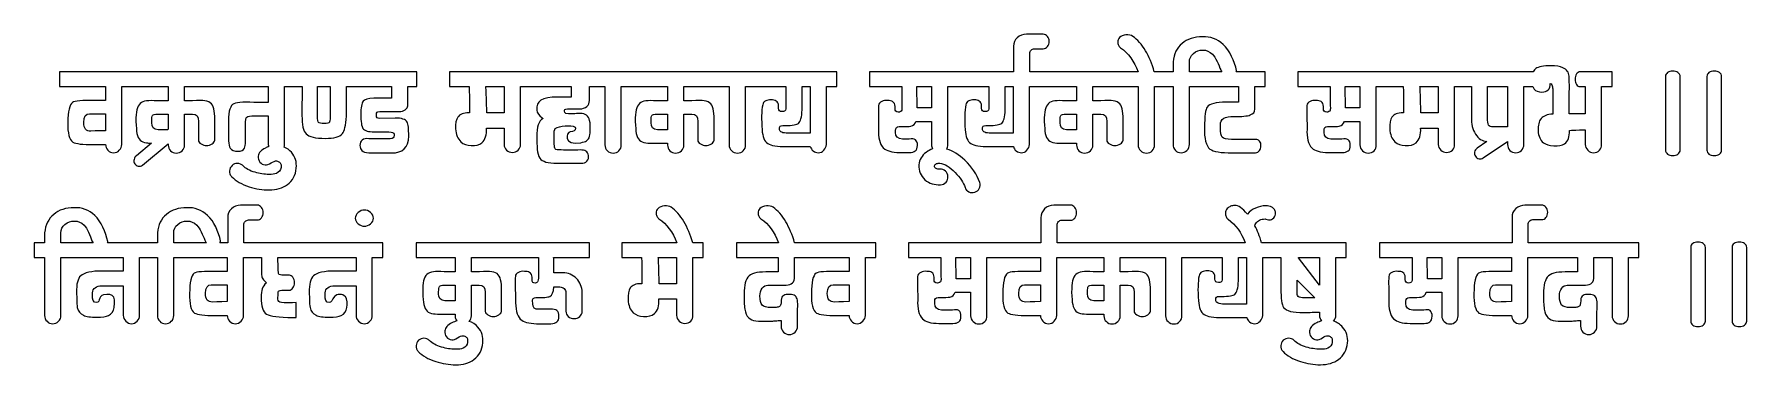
# Model space of a CAD drawing. Header units: millimetres. Extents: x -357 to 357, y -69 to 69.
import ezdxf

# ---------------------------------------------------------------- set-up
doc = ezdxf.new("R2010")
doc.units = ezdxf.units.MM
doc.header["$MEASUREMENT"] = 0
doc.layers.add('Layer 1', color=7, linetype='Continuous')

msp = doc.modelspace()

# ---------------------------------------------------------------- linework, layer by layer
at = {"layer": 'Layer 1', "color": 250, "lineweight": 20}
for points, knots in [([(51.2293, 63.9366), (51.2293, 65.3364), (51.7446, 66.524), (52.7754, 67.4997), (53.8474, 68.4753), (55.1255, 68.9631), (56.6098, 68.9631), (56.6098, 68.9631), (63.5985, 68.9631), (63.5985, 68.9631), (64.2993, 68.9631), (64.8766, 68.6662), (65.3301, 68.0723), (65.8248, 67.4784), (66.0723, 66.7786), (66.0723, 65.9727), (66.0723, 65.1243), (65.8248, 64.4032), (65.3301, 63.8094), (64.8766, 63.2155), (64.2991, 62.9187), (63.5985, 62.9187), (63.5985, 62.9187), (59.8877, 62.9187), (59.8877, 62.9187), (59.3519, 62.9187), (58.8982, 62.7278), (58.5271, 62.346), (58.1559, 61.9642), (57.9705, 61.4974), (57.9705, 60.9463), (57.9705, 60.9463), (57.9705, 53.2543), (57.9705, 53.2543), (57.9705, 53.2543), (61.2482, 53.2543), (61.2482, 53.2543), (61.2482, 53.2543), (62.1758, 53.2543), (62.1758, 53.2543), (62.1758, 53.2543), (98.8505, 53.2543), (98.8505, 53.2543), (98.8505, 53.2543), (100.0873, 53.2543), (100.0873, 53.2543), (100.0873, 53.2543), (103.1847, 53.2543), (103.1847, 53.2543), (101.5348, 57.687), (99.0798, 61.0322), (95.8202, 63.2889), (95.4491, 63.5867), (95.1605, 63.9485), (94.9543, 64.3741), (94.7482, 64.7997), (94.6451, 65.2466), (94.6451, 65.7147), (94.6451, 66.0551), (94.707, 66.3743), (94.8306, 66.6722), (94.9956, 67.0127), (95.2017, 67.3106), (95.4491, 67.566), (96.0676, 68.1618), (96.9539, 68.5235), (98.1084, 68.6511), (99.2629, 68.7363), (100.2113, 68.5447), (100.9534, 68.0767), (102.8913, 66.7148), (104.6435, 64.7146), (106.2103, 62.076), (107.7046, 59.6), (108.9363, 56.6594), (109.9056, 53.2543), (109.9056, 53.2543), (113.3843, 53.2543), (113.3843, 53.2543), (113.3843, 53.2543), (114.3119, 53.2543), (114.3119, 53.2543), (114.3119, 53.2543), (117.7135, 53.2543), (117.7135, 53.2543), (117.7135, 53.2543), (117.7135, 57.3979), (117.7135, 57.3979), (118.0434, 60.7376), (119.301, 63.3145), (121.4861, 65.1287), (123.6713, 66.9841), (126.5369, 67.9118), (130.0828, 67.9118), (133.2575, 68.0355), (136.1231, 66.9428), (138.6793, 64.6339), (141.2355, 62.325), (143.422, 57.4415), (144.2055, 53.7719), (144.1824, 53.5875), (144.141, 53.4152), (144.0819, 53.2543), (144.0819, 53.2543), (156.1199, 53.2543), (156.1199, 53.2543), (156.1199, 53.2543), (156.1199, 47.1315), (156.1199, 47.1315), (156.1199, 47.1315), (151.8526, 47.1315), (151.8526, 47.1315), (151.8526, 47.1315), (151.8526, 37.6172), (151.8526, 37.6172), (151.8526, 36.5041), (151.2135, 35.7205), (149.9354, 35.267), (148.6572, 34.8135), (146.4101, 34.5867), (143.1941, 34.5867), (139.3185, 34.8341), (137.4012, 33.6384), (137.4424, 30.9997), (137.4424, 30.9997), (137.4424, 30.072), (137.4424, 30.072), (137.4424, 27.8868), (137.6899, 26.5261), (138.1846, 25.9901), (138.6794, 25.4541), (139.9782, 25.1449), (142.0809, 25.0625), (142.0809, 25.0625), (152.1617, 25.0625), (152.1617, 25.0625), (152.7802, 25.1449), (153.3162, 24.9181), (153.7697, 24.3821), (154.2233, 23.8049), (154.4294, 23.1452), (154.3882, 22.4031), (154.3882, 21.6197), (154.1821, 20.96), (153.7697, 20.424), (153.3162, 19.8467), (152.7802, 19.5376), (152.1617, 19.4963), (152.1617, 19.4963), (142.452, 19.4963), (142.452, 19.4963), (137.5868, 19.4138), (134.4739, 19.9292), (133.1132, 21.0424), (131.464, 22.3619), (130.7013, 25.3716), (130.8249, 30.072), (130.9074, 34.7722), (131.2785, 37.5966), (131.9381, 38.5448), (132.9277, 39.9055), (135.5871, 40.5857), (139.9163, 40.5857), (139.9163, 40.5857), (145.0496, 40.5857), (145.0496, 40.5857), (145.0496, 40.5857), (145.0496, 47.1315), (145.0496, 47.1315), (145.0496, 47.1315), (128.8458, 47.1315), (128.8458, 47.1315), (128.8458, 47.1315), (127.6089, 47.1315), (127.6089, 47.1315), (127.6089, 47.1315), (124.5166, 47.1315), (124.5166, 47.1315), (124.5166, 47.1315), (124.5166, 22.9597), (124.5166, 22.9597), (124.5166, 22.0116), (124.1868, 21.1868), (123.5271, 20.4858), (122.8262, 19.8261), (122.0016, 19.4963), (121.0532, 19.4963), (120.1462, 19.4963), (119.3628, 19.8261), (118.7031, 20.4858), (118.0434, 21.1868), (117.7135, 22.0113), (117.7135, 22.9597), (117.7135, 22.9597), (117.7135, 47.1315), (117.7135, 47.1315), (117.7135, 47.1315), (114.3119, 47.1315), (114.3119, 47.1315), (114.3119, 47.1315), (113.3843, 47.1315), (113.3843, 47.1315), (113.3843, 47.1315), (109.9827, 47.1315), (109.9827, 47.1315), (109.9827, 47.1315), (109.9827, 22.836), (109.9827, 22.836), (110.024, 21.8465), (109.7148, 21.0218), (109.0551, 20.3621), (108.4366, 19.7025), (107.6327, 19.3726), (106.6431, 19.3726), (105.6948, 19.3726), (104.8908, 19.7025), (104.2311, 20.3621), (103.5302, 21.0218), (103.1797, 21.8465), (103.1797, 22.836), (103.1797, 22.836), (103.1797, 47.1315), (103.1797, 47.1315), (103.1797, 47.1315), (100.0873, 47.1315), (100.0873, 47.1315), (100.0873, 47.1315), (98.8505, 47.1315), (98.8505, 47.1315), (98.8505, 47.1315), (84.3168, 47.1315), (84.3168, 47.1315), (84.3168, 47.1315), (84.3168, 41.1423), (84.3168, 41.1423), (84.3168, 41.1423), (87.6564, 41.1423), (87.6564, 41.1423), (90.0478, 41.3073), (91.7588, 41.3073), (92.7896, 41.1423), (93.9853, 41.0186), (94.8923, 40.6063), (95.5108, 39.9055), (96.0881, 39.2045), (96.4797, 38.1738), (96.6859, 36.8131), (96.892, 35.6174), (96.9539, 33.8446), (96.8714, 31.4944), (96.8714, 31.4944), (96.8714, 24.6296), (96.8714, 24.6296), (96.8301, 24.1347), (96.4591, 23.6606), (95.7581, 23.207), (95.0161, 22.7123), (94.2533, 22.465), (93.4699, 22.465), (92.6865, 22.465), (91.9238, 22.7123), (91.1816, 23.207), (90.4394, 23.6606), (90.0684, 24.1347), (90.0684, 24.6296), (90.0684, 24.6296), (90.0684, 31.247), (90.0684, 31.247), (90.0684, 31.247), (90.0684, 32.6076), (90.0684, 32.6076), (90.1509, 34.6691), (89.3262, 35.6587), (87.5945, 35.5763), (87.5945, 35.5763), (84.3168, 35.5763), (84.3168, 35.5763), (84.3168, 35.5763), (84.3168, 22.7123), (84.3168, 22.7123), (84.2754, 21.764), (83.925, 20.9806), (83.2653, 20.3621), (82.6057, 19.7025), (81.8016, 19.3726), (80.8534, 19.3726), (79.9051, 19.3726), (79.1217, 19.7025), (78.5032, 20.3621), (77.8435, 21.0218), (77.5137, 21.8052), (77.5137, 22.7123), (77.5137, 22.7123), (77.5137, 23.5163), (77.5137, 23.5163), (77.5137, 23.5163), (73.0608, 23.5163), (73.0608, 23.5163), (70.7931, 23.4751), (69.2675, 23.5163), (68.4841, 23.6399), (67.3298, 23.7637), (66.4432, 24.1347), (65.8248, 24.7532), (65.2063, 25.3304), (64.7528, 26.2582), (64.4642, 27.5363), (64.258, 28.6495), (64.1137, 30.3399), (64.0313, 32.6076), (64.0313, 34.6691), (64.1549, 36.2771), (64.4023, 37.4316), (64.6909, 38.5861), (65.1445, 39.4519), (65.7629, 40.0291), (66.3814, 40.6063), (67.2885, 40.9775), (68.4841, 41.1423), (69.515, 41.266), (71.0199, 41.266), (72.9989, 41.1423), (72.9989, 41.1423), (77.5137, 41.1423), (77.5137, 41.1423), (77.5137, 41.1423), (77.5137, 47.1315), (77.5137, 47.1315), (77.5137, 47.1315), (62.1758, 47.1315), (62.1758, 47.1315), (62.1758, 47.1315), (61.2482, 47.1315), (61.2482, 47.1315), (61.2482, 47.1315), (57.8466, 47.1315), (57.8466, 47.1315), (57.8466, 47.1315), (57.8466, 22.9597), (57.8466, 22.9597), (57.8054, 22.0113), (57.455, 21.2074), (56.7953, 20.5477), (56.1768, 19.8467), (55.414, 19.4963), (54.507, 19.4963), (53.7235, 19.4963), (53.0021, 19.7436), (52.3424, 20.2385), (51.7651, 20.7333), (51.3735, 21.3517), (51.1673, 22.0938), (51.1673, 22.0938), (41.3338, 22.0938), (41.3338, 22.0938), (37.3756, 22.0113), (34.7369, 22.4237), (33.4175, 23.3308), (32.0157, 24.279), (31.2323, 26.1963), (31.0674, 29.0824), (30.7376, 33.4528), (30.8199, 36.9162), (31.3147, 39.4725), (31.4384, 40.2147), (31.8507, 40.7713), (32.5516, 41.1423), (33.1289, 41.431), (33.8917, 41.5752), (34.84, 41.5752), (35.7058, 41.5752), (36.3861, 41.4104), (36.8809, 41.0805), (37.5406, 40.6682), (37.891, 40.0085), (37.9322, 39.1014), (37.9322, 38.8129), (37.9322, 38.4624), (37.9322, 38.0501), (37.9322, 37.143), (38.427, 36.6894), (39.4166, 36.6894), (39.8289, 36.6894), (40.1587, 36.7513), (40.4061, 36.875), (40.7359, 37.0399), (40.9215, 37.3491), (40.9627, 37.8026), (40.9627, 37.8026), (40.9627, 47.1315), (40.9627, 47.1315), (40.9627, 47.1315), (28.1606, 47.1315), (28.1606, 47.1315), (28.1606, 47.1315), (27.2329, 47.1315), (27.2329, 47.1315), (27.2329, 47.1315), (23.8314, 47.1315), (23.8314, 47.1315), (23.8314, 47.1315), (23.8314, 22.836), (23.8314, 22.836), (23.8597, 22.1562), (23.7227, 21.5541), (23.42, 21.03), (25.9621, 20.2488), (28.4493, 18.7022), (30.8818, 16.3898), (33.9329, 13.5036), (36.015, 10.4114), (37.1283, 7.1128), (37.3756, 6.247), (37.3137, 5.4018), (36.9427, 4.5772), (36.5304, 3.7937), (35.9119, 3.2785), (35.0874, 3.031), (34.2215, 2.7425), (33.3969, 2.8042), (32.6135, 3.2166), (31.7889, 3.5876), (31.2528, 4.1855), (31.0055, 5.0101), (30.3046, 7.0717), (28.944, 9.1538), (26.9236, 11.2565), (24.656, 13.6478), (22.5119, 14.926), (20.4917, 15.091), (20.0382, 15.1735), (19.5846, 15.1322), (19.1311, 14.9673), (18.5951, 14.7612), (18.3065, 14.4313), (18.2652, 13.9778), (18.224, 13.4418), (18.4508, 13.0707), (18.9455, 12.8645), (19.3166, 12.6996), (19.8321, 12.6171), (20.4917, 12.6171), (21.3988, 12.6583), (22.1821, 12.3904), (22.8419, 11.8131), (23.4603, 11.2359), (23.8107, 10.4731), (23.8932, 9.5248), (23.9757, 8.659), (23.7077, 7.8962), (23.0893, 7.2365), (22.4708, 6.5357), (21.708, 6.1645), (20.801, 6.1233), (18.2446, 5.9997), (16.08, 6.7005), (14.3072, 8.226), (12.4517, 9.834), (11.6066, 11.9162), (11.7714, 14.4725), (11.9364, 16.5753), (12.9465, 18.307), (14.8019, 19.6675), (15.6399, 20.3012), (16.5339, 20.7777), (17.4834, 21.0972), (17.1801, 21.6054), (17.0284, 22.1851), (17.0284, 22.836), (17.0284, 22.836), (17.0284, 32.6076), (17.0284, 32.6076), (17.0284, 32.6076), (10.5346, 32.6076), (10.5346, 32.6076), (10.2047, 31.5356), (9.5037, 30.8759), (8.4317, 30.6286), (7.6897, 30.4224), (6.0611, 30.3606), (3.5459, 30.443), (2.5152, 30.443), (2.0204, 29.907), (2.0617, 28.8351), (2.0617, 28.8351), (2.0617, 28.2166), (2.0617, 28.2166), (2.0617, 28.2166), (2.0617, 27.9074), (2.0617, 27.9074), (2.0204, 26.2169), (2.9687, 25.3098), (4.9066, 25.1862), (4.9066, 25.1862), (7.6952, 25.1862), (7.6952, 25.1862), (8.8084, 25.4747), (9.6743, 25.3922), (10.2928, 24.9387), (10.911, 24.4852), (11.1998, 23.7018), (11.1586, 22.5886), (11.1586, 21.4753), (10.8494, 20.692), (10.2309, 20.2385), (9.6949, 19.8261), (8.8908, 19.62), (7.8189, 19.62), (7.8189, 19.62), (5.1539, 19.62), (5.1539, 19.62), (1.4844, 19.5376), (-1.0512, 20.0117), (-2.4531, 21.0424), (-4.1847, 22.2382), (-5.0506, 24.6296), (-5.0506, 28.2166), (-5.0094, 29.2473), (-5.0094, 30.8966), (-5.0506, 33.1643), (-5.1331, 35.9267), (-5.1331, 37.947), (-5.0506, 39.2252), (-5.0094, 39.9672), (-4.5765, 40.524), (-3.7518, 40.895), (-3.0097, 41.266), (-2.1645, 41.4104), (-1.2162, 41.3279), (-0.3504, 41.3279), (0.33, 41.1836), (0.8247, 40.895), (1.4432, 40.4826), (1.7731, 39.8024), (1.8142, 38.854), (1.8142, 38.6479), (1.8142, 38.3386), (1.8142, 37.9264), (1.7731, 36.9368), (2.2266, 36.4421), (3.1749, 36.4421), (3.9583, 36.4421), (4.4324, 36.71), (4.5973, 37.246), (4.721, 37.5759), (4.7416, 38.1532), (4.6592, 38.9777), (4.6592, 38.9777), (4.6592, 47.1315), (4.6592, 47.1315), (4.6592, 47.1315), (-8.8851, 47.1315), (-8.8851, 47.1315), (-8.8851, 47.1315), (-8.8851, 53.2543), (-8.8851, 53.2543), (-8.8851, 53.2543), (27.2329, 53.2543), (27.2329, 53.2543), (27.2329, 53.2543), (28.1606, 53.2543), (28.1606, 53.2543), (28.1606, 53.2543), (51.2293, 53.2543), (51.2293, 53.2543), (51.2293, 53.2543), (51.2293, 63.9366), (51.2293, 63.9366)], [0, 0, 0, 0, 0.00529101, 0.00529101, 0.00529101, 0.01058201, 0.01058201, 0.01058201, 0.01587302, 0.01587302, 0.01587302, 0.02116402, 0.02116402, 0.02116402, 0.02645503, 0.02645503, 0.02645503, 0.03174603, 0.03174603, 0.03174603, 0.03703704, 0.03703704, 0.03703704, 0.04232804, 0.04232804, 0.04232804, 0.04761905, 0.04761905, 0.04761905, 0.05291005, 0.05291005, 0.05291005, 0.05820106, 0.05820106, 0.05820106, 0.06349206, 0.06349206, 0.06349206, 0.06878307, 0.06878307, 0.06878307, 0.07407407, 0.07407407, 0.07407407, 0.07936508, 0.07936508, 0.07936508, 0.08465608, 0.08465608, 0.08465608, 0.08994709, 0.08994709, 0.08994709, 0.0952381, 0.0952381, 0.0952381, 0.1005291, 0.1005291, 0.1005291, 0.10582011, 0.10582011, 0.10582011, 0.11111111, 0.11111111, 0.11111111, 0.11640212, 0.11640212, 0.11640212, 0.12169312, 0.12169312, 0.12169312, 0.12698413, 0.12698413, 0.12698413, 0.13227513, 0.13227513, 0.13227513, 0.13756614, 0.13756614, 0.13756614, 0.14285714, 0.14285714, 0.14285714, 0.14814815, 0.14814815, 0.14814815, 0.15343915, 0.15343915, 0.15343915, 0.15873016, 0.15873016, 0.15873016, 0.16402116, 0.16402116, 0.16402116, 0.16931217, 0.16931217, 0.16931217, 0.17460317, 0.17460317, 0.17460317, 0.17989418, 0.17989418, 0.17989418, 0.18518519, 0.18518519, 0.18518519, 0.19047619, 0.19047619, 0.19047619, 0.1957672, 0.1957672, 0.1957672, 0.2010582, 0.2010582, 0.2010582, 0.20634921, 0.20634921, 0.20634921, 0.21164021, 0.21164021, 0.21164021, 0.21693122, 0.21693122, 0.21693122, 0.22222222, 0.22222222, 0.22222222, 0.22751323, 0.22751323, 0.22751323, 0.23280423, 0.23280423, 0.23280423, 0.23809524, 0.23809524, 0.23809524, 0.24338624, 0.24338624, 0.24338624, 0.24867725, 0.24867725, 0.24867725, 0.25396825, 0.25396825, 0.25396825, 0.25925926, 0.25925926, 0.25925926, 0.26455026, 0.26455026, 0.26455026, 0.26984127, 0.26984127, 0.26984127, 0.27513228, 0.27513228, 0.27513228, 0.28042328, 0.28042328, 0.28042328, 0.28571429, 0.28571429, 0.28571429, 0.29100529, 0.29100529, 0.29100529, 0.2962963, 0.2962963, 0.2962963, 0.3015873, 0.3015873, 0.3015873, 0.30687831, 0.30687831, 0.30687831, 0.31216931, 0.31216931, 0.31216931, 0.31746032, 0.31746032, 0.31746032, 0.32275132, 0.32275132, 0.32275132, 0.32804233, 0.32804233, 0.32804233, 0.33333333, 0.33333333, 0.33333333, 0.33862434, 0.33862434, 0.33862434, 0.34391534, 0.34391534, 0.34391534, 0.34920635, 0.34920635, 0.34920635, 0.35449735, 0.35449735, 0.35449735, 0.35978836, 0.35978836, 0.35978836, 0.36507937, 0.36507937, 0.36507937, 0.37037037, 0.37037037, 0.37037037, 0.37566138, 0.37566138, 0.37566138, 0.38095238, 0.38095238, 0.38095238, 0.38624339, 0.38624339, 0.38624339, 0.39153439, 0.39153439, 0.39153439, 0.3968254, 0.3968254, 0.3968254, 0.4021164, 0.4021164, 0.4021164, 0.40740741, 0.40740741, 0.40740741, 0.41269841, 0.41269841, 0.41269841, 0.41798942, 0.41798942, 0.41798942, 0.42328042, 0.42328042, 0.42328042, 0.42857143, 0.42857143, 0.42857143, 0.43386243, 0.43386243, 0.43386243, 0.43915344, 0.43915344, 0.43915344, 0.44444444, 0.44444444, 0.44444444, 0.44973545, 0.44973545, 0.44973545, 0.45502646, 0.45502646, 0.45502646, 0.46031746, 0.46031746, 0.46031746, 0.46560847, 0.46560847, 0.46560847, 0.47089947, 0.47089947, 0.47089947, 0.47619048, 0.47619048, 0.47619048, 0.48148148, 0.48148148, 0.48148148, 0.48677249, 0.48677249, 0.48677249, 0.49206349, 0.49206349, 0.49206349, 0.4973545, 0.4973545, 0.4973545, 0.5026455, 0.5026455, 0.5026455, 0.50793651, 0.50793651, 0.50793651, 0.51322751, 0.51322751, 0.51322751, 0.51851852, 0.51851852, 0.51851852, 0.52380952, 0.52380952, 0.52380952, 0.52910053, 0.52910053, 0.52910053, 0.53439153, 0.53439153, 0.53439153, 0.53968254, 0.53968254, 0.53968254, 0.54497354, 0.54497354, 0.54497354, 0.55026455, 0.55026455, 0.55026455, 0.55555556, 0.55555556, 0.55555556, 0.56084656, 0.56084656, 0.56084656, 0.56613757, 0.56613757, 0.56613757, 0.57142857, 0.57142857, 0.57142857, 0.57671958, 0.57671958, 0.57671958, 0.58201058, 0.58201058, 0.58201058, 0.58730159, 0.58730159, 0.58730159, 0.59259259, 0.59259259, 0.59259259, 0.5978836, 0.5978836, 0.5978836, 0.6031746, 0.6031746, 0.6031746, 0.60846561, 0.60846561, 0.60846561, 0.61375661, 0.61375661, 0.61375661, 0.61904762, 0.61904762, 0.61904762, 0.62433862, 0.62433862, 0.62433862, 0.62962963, 0.62962963, 0.62962963, 0.63492063, 0.63492063, 0.63492063, 0.64021164, 0.64021164, 0.64021164, 0.64550265, 0.64550265, 0.64550265, 0.65079365, 0.65079365, 0.65079365, 0.65608466, 0.65608466, 0.65608466, 0.66137566, 0.66137566, 0.66137566, 0.66666667, 0.66666667, 0.66666667, 0.67195767, 0.67195767, 0.67195767, 0.67724868, 0.67724868, 0.67724868, 0.68253968, 0.68253968, 0.68253968, 0.68783069, 0.68783069, 0.68783069, 0.69312169, 0.69312169, 0.69312169, 0.6984127, 0.6984127, 0.6984127, 0.7037037, 0.7037037, 0.7037037, 0.70899471, 0.70899471, 0.70899471, 0.71428571, 0.71428571, 0.71428571, 0.71957672, 0.71957672, 0.71957672, 0.72486772, 0.72486772, 0.72486772, 0.73015873, 0.73015873, 0.73015873, 0.73544974, 0.73544974, 0.73544974, 0.74074074, 0.74074074, 0.74074074, 0.74603175, 0.74603175, 0.74603175, 0.75132275, 0.75132275, 0.75132275, 0.75661376, 0.75661376, 0.75661376, 0.76190476, 0.76190476, 0.76190476, 0.76719577, 0.76719577, 0.76719577, 0.77248677, 0.77248677, 0.77248677, 0.77777778, 0.77777778, 0.77777778, 0.78306878, 0.78306878, 0.78306878, 0.78835979, 0.78835979, 0.78835979, 0.79365079, 0.79365079, 0.79365079, 0.7989418, 0.7989418, 0.7989418, 0.8042328, 0.8042328, 0.8042328, 0.80952381, 0.80952381, 0.80952381, 0.81481481, 0.81481481, 0.81481481, 0.82010582, 0.82010582, 0.82010582, 0.82539683, 0.82539683, 0.82539683, 0.83068783, 0.83068783, 0.83068783, 0.83597884, 0.83597884, 0.83597884, 0.84126984, 0.84126984, 0.84126984, 0.84656085, 0.84656085, 0.84656085, 0.85185185, 0.85185185, 0.85185185, 0.85714286, 0.85714286, 0.85714286, 0.86243386, 0.86243386, 0.86243386, 0.86772487, 0.86772487, 0.86772487, 0.87301587, 0.87301587, 0.87301587, 0.87830688, 0.87830688, 0.87830688, 0.88359788, 0.88359788, 0.88359788, 0.88888889, 0.88888889, 0.88888889, 0.89417989, 0.89417989, 0.89417989, 0.8994709, 0.8994709, 0.8994709, 0.9047619, 0.9047619, 0.9047619, 0.91005291, 0.91005291, 0.91005291, 0.91534392, 0.91534392, 0.91534392, 0.92063492, 0.92063492, 0.92063492, 0.92592593, 0.92592593, 0.92592593, 0.93121693, 0.93121693, 0.93121693, 0.93650794, 0.93650794, 0.93650794, 0.94179894, 0.94179894, 0.94179894, 0.94708995, 0.94708995, 0.94708995, 0.95238095, 0.95238095, 0.95238095, 0.95767196, 0.95767196, 0.95767196, 0.96296296, 0.96296296, 0.96296296, 0.96825397, 0.96825397, 0.96825397, 0.97354497, 0.97354497, 0.97354497, 0.97883598, 0.97883598, 0.97883598, 0.98412698, 0.98412698, 0.98412698, 0.98941799, 0.98941799, 0.98941799, 0.99470899, 0.99470899, 0.99470899, 1, 1, 1, 1]), ([(127.6089, 53.2543), (127.6089, 53.2543), (128.8458, 53.2543), (128.8458, 53.2543), (128.8458, 53.2543), (138.0235, 53.2543), (138.0235, 53.2543), (137.8426, 53.5021), (137.6972, 53.7766), (137.5879, 54.0812), (136.9042, 55.9839), (135.4214, 59.4396), (134.1645, 60.6139), (132.9064, 61.7896), (131.567, 62.3456), (130.2065, 62.3456), (128.6396, 62.3456), (127.2997, 61.8715), (126.1865, 60.9232), (125.0732, 59.9337), (124.5166, 58.7583), (124.5166, 57.3979), (124.5166, 57.3979), (124.5166, 53.2543), (124.5166, 53.2543), (124.5166, 53.2543), (127.6089, 53.2543), (127.6089, 53.2543)], [0, 0, 0, 0, 0.11111111, 0.11111111, 0.11111111, 0.22222222, 0.22222222, 0.22222222, 0.33333333, 0.33333333, 0.33333333, 0.44444444, 0.44444444, 0.44444444, 0.55555556, 0.55555556, 0.55555556, 0.66666667, 0.66666667, 0.66666667, 0.77777778, 0.77777778, 0.77777778, 0.88888889, 0.88888889, 0.88888889, 1, 1, 1, 1]), ([(-224.2944, 53.2543), (-224.2944, 53.2543), (-223.0574, 53.2543), (-223.0574, 53.2543), (-223.0574, 53.2543), (-197.515, 53.2543), (-197.515, 53.2543), (-197.515, 53.2543), (-197.515, 47.1315), (-197.515, 47.1315), (-197.515, 47.1315), (-201.3496, 47.1315), (-201.3496, 47.1315), (-201.3496, 47.1315), (-201.3496, 39.1014), (-201.3496, 39.1014), (-201.3496, 38.4422), (-201.7, 37.8645), (-202.4009, 37.3697), (-203.1018, 36.9162), (-203.9471, 36.6894), (-204.9366, 36.6894), (-204.9366, 36.6894), (-213.0384, 36.6894), (-213.0384, 36.6894), (-213.6568, 36.6894), (-214.0279, 36.607), (-214.1516, 36.4421), (-214.3165, 36.2359), (-214.399, 35.8236), (-214.399, 35.2051), (-214.4403, 34.6279), (-214.3578, 34.2569), (-214.1516, 34.0919), (-213.9454, 33.9271), (-213.5331, 33.8446), (-212.9146, 33.8446), (-212.9146, 33.8446), (-206.5446, 33.9682), (-206.5446, 33.9682), (-203.9058, 33.9682), (-202.2566, 33.4116), (-201.5969, 32.2985), (-201.1434, 31.4738), (-200.9166, 29.4948), (-200.9166, 26.3612), (-200.999, 21.6609), (-203.4111, 19.352), (-208.1525, 19.4345), (-208.1525, 19.4345), (-209.7605, 19.4963), (-209.7605, 19.4963), (-209.7605, 19.4963), (-216.5018, 19.4963), (-216.5018, 19.4963), (-216.5018, 19.4963), (-217.615, 19.4963), (-217.615, 19.4963), (-218.9343, 19.4963), (-219.8827, 19.8055), (-220.4598, 20.424), (-220.9134, 20.9187), (-221.1814, 21.6403), (-221.2639, 22.5886), (-221.2639, 23.5782), (-220.9547, 24.3203), (-220.3362, 24.815), (-219.6765, 25.3098), (-218.7282, 25.4954), (-217.4913, 25.3716), (-217.4913, 25.3716), (-209.5132, 25.3716), (-209.5132, 25.3716), (-209.307, 25.3716), (-209.0183, 25.3716), (-208.6473, 25.3716), (-207.4928, 25.3304), (-206.9568, 25.7839), (-207.0393, 26.7323), (-207.0393, 26.7323), (-207.0393, 27.2271), (-207.0393, 27.2271), (-207.0806, 27.8868), (-207.8227, 28.2166), (-209.2658, 28.2166), (-209.2658, 28.2166), (-215.2648, 28.2166), (-215.2648, 28.2166), (-217.7386, 28.2166), (-219.3261, 28.6907), (-220.0269, 29.639), (-220.6042, 30.5049), (-220.8928, 32.4839), (-220.8928, 35.5763), (-220.8928, 38.3386), (-220.5835, 40.1322), (-219.9651, 40.9569), (-219.3055, 41.7814), (-217.8211, 42.2143), (-215.5121, 42.2556), (-215.5121, 42.2556), (-208.1525, 42.2556), (-208.1525, 42.2556), (-208.1525, 42.2556), (-208.1525, 47.1315), (-208.1525, 47.1315), (-208.1525, 47.1315), (-223.0574, 47.1315), (-223.0574, 47.1315), (-223.0574, 47.1315), (-224.2944, 47.1315), (-224.2944, 47.1315), (-224.2944, 47.1315), (-226.8919, 47.1315), (-226.8919, 47.1315), (-226.8919, 47.1315), (-226.8919, 34.7104), (-226.8919, 34.7104), (-227.1392, 30.9584), (-227.6958, 28.5464), (-228.5617, 27.4744), (-229.6749, 26.1551), (-232.0663, 25.4954), (-235.7357, 25.4954), (-239.8176, 25.4954), (-242.477, 26.1345), (-243.7139, 27.4125), (-244.8684, 28.567), (-245.4456, 31.1234), (-245.4456, 35.0814), (-245.4456, 35.0814), (-245.3219, 47.1315), (-245.3219, 47.1315), (-245.3219, 47.1315), (-248.3523, 47.1315), (-248.3523, 47.1315), (-248.3523, 47.1315), (-249.2801, 47.1315), (-249.2801, 47.1315), (-249.2801, 47.1315), (-252.6815, 47.1315), (-252.6815, 47.1315), (-252.6815, 47.1315), (-252.6815, 22.9597), (-252.6815, 22.9597), (-252.6644, 22.5647), (-252.7082, 22.1949), (-252.8124, 21.8501), (-251.6902, 21.3753), (-250.6984, 20.6519), (-249.8367, 19.6797), (-248.2287, 17.8244), (-247.5484, 15.6185), (-247.7957, 13.0623), (-248.0431, 10.1349), (-249.2801, 7.8465), (-251.5065, 6.1973), (-253.5681, 4.713), (-256.1037, 3.9709), (-259.1136, 3.9709), (-261.876, 3.9709), (-264.6591, 4.4244), (-267.4627, 5.3315), (-270.5963, 6.3623), (-273.0082, 7.7434), (-274.6987, 9.4751), (-275.0286, 9.8462), (-275.2759, 10.238), (-275.4409, 10.6502), (-275.5646, 11.0625), (-275.6265, 11.4954), (-275.6265, 11.9489), (-275.544, 12.8148), (-275.1935, 13.5569), (-274.575, 14.1754), (-273.9565, 14.7526), (-273.2144, 15.0413), (-272.3485, 15.0413), (-271.9362, 15.0413), (-271.524, 14.9588), (-271.1117, 14.7939), (-270.6993, 14.629), (-270.3283, 14.3816), (-269.9984, 14.0518), (-268.9265, 12.8973), (-267.2566, 11.9902), (-264.9889, 11.3306), (-263.051, 10.7533), (-261.1338, 10.4647), (-259.2372, 10.4647), (-257.9179, 10.3822), (-256.8459, 10.5265), (-256.0212, 10.8976), (-254.9492, 11.3923), (-254.3309, 12.1964), (-254.1659, 13.3096), (-254.1659, 13.3096), (-254.1659, 14.4228), (-254.1659, 14.4228), (-254.2071, 14.8763), (-254.4132, 15.2474), (-254.7844, 15.5361), (-255.1142, 15.8246), (-255.5265, 16.0102), (-256.0212, 16.0927), (-256.6809, 16.1339), (-257.4437, 15.8452), (-258.3095, 15.2269), (-259.2578, 14.6084), (-260.0825, 14.3403), (-260.7834, 14.4228), (-261.6492, 14.5053), (-262.3708, 14.897), (-262.948, 15.5979), (-263.5253, 16.34), (-263.752, 17.1647), (-263.6283, 18.0717), (-263.4634, 19.4736), (-262.4739, 20.6074), (-260.6597, 21.4732), (-260.2218, 21.6921), (-259.7856, 21.8774), (-259.3509, 22.0286), (-259.44, 22.3259), (-259.4846, 22.6362), (-259.4846, 22.9597), (-259.4846, 22.9597), (-259.4846, 34.9578), (-259.4846, 34.9578), (-259.4846, 34.9578), (-264.9889, 34.9578), (-264.9889, 34.9578), (-266.8855, 34.9578), (-268.0193, 34.7722), (-268.3905, 34.4012), (-268.7615, 34.0713), (-268.9471, 33.0199), (-268.9471, 31.247), (-268.9471, 31.247), (-268.9471, 28.8969), (-268.9471, 28.8969), (-268.9883, 26.959), (-268.9883, 25.4129), (-268.9471, 24.2584), (-268.9471, 22.9391), (-269.0913, 21.9907), (-269.38, 21.4135), (-269.8335, 20.5477), (-270.7405, 20.1148), (-272.1012, 20.1148), (-273.668, 20.156), (-274.7399, 20.6095), (-275.3172, 21.4753), (-275.7295, 22.0526), (-275.9769, 23.0627), (-276.0594, 24.5058), (-276.0594, 24.5058), (-276.0594, 31.247), (-276.0594, 31.247), (-276.183, 35.8236), (-275.6057, 38.6273), (-274.3277, 39.6581), (-273.2144, 40.524), (-270.2664, 40.8125), (-265.4837, 40.524), (-265.4837, 40.524), (-259.4846, 40.524), (-259.4846, 40.524), (-259.4846, 40.524), (-259.4846, 47.1315), (-259.4846, 47.1315), (-259.4846, 47.1315), (-278.5951, 47.1315), (-278.5951, 47.1315), (-278.5951, 47.1315), (-279.5227, 47.1315), (-279.5227, 47.1315), (-279.5227, 47.1315), (-294.3657, 47.1315), (-294.3657, 47.1315), (-294.3657, 47.1315), (-294.3657, 41.1423), (-294.3657, 41.1423), (-294.3657, 41.1423), (-291.026, 41.1423), (-291.026, 41.1423), (-288.6347, 41.3073), (-286.9237, 41.3073), (-285.8929, 41.1423), (-284.6972, 41.0186), (-283.7902, 40.6063), (-283.1717, 39.9055), (-282.5944, 39.2045), (-282.2028, 38.1738), (-281.9966, 36.8131), (-281.7904, 35.6174), (-281.7285, 33.8446), (-281.811, 31.4944), (-281.811, 31.4944), (-281.811, 24.6296), (-281.811, 24.6296), (-281.8523, 24.1347), (-282.2233, 23.6606), (-282.9243, 23.207), (-283.6664, 22.7123), (-284.4291, 22.465), (-285.2126, 22.465), (-285.996, 22.465), (-286.7587, 22.7123), (-287.5009, 23.207), (-288.243, 23.6606), (-288.6141, 24.1347), (-288.6141, 24.6296), (-288.6141, 24.6296), (-288.6141, 31.247), (-288.6141, 31.247), (-288.6141, 31.247), (-288.6141, 32.6076), (-288.6141, 32.6076), (-288.5316, 34.669), (-289.3562, 35.6587), (-291.0879, 35.5763), (-291.0879, 35.5763), (-294.3657, 35.5763), (-294.3657, 35.5763), (-294.3657, 35.5763), (-294.3657, 22.7123), (-294.3657, 22.7123), (-294.407, 21.764), (-294.7574, 20.9806), (-295.4171, 20.3621), (-296.0768, 19.7025), (-296.8809, 19.3726), (-297.8291, 19.3726), (-298.7774, 19.3726), (-299.5608, 19.7025), (-300.1793, 20.3621), (-300.8389, 21.0218), (-301.1688, 21.8052), (-301.1688, 22.7123), (-301.1688, 22.7123), (-301.1688, 23.1559), (-301.1688, 23.1559), (-301.1688, 23.1559), (-311.8681, 14.3012), (-311.8681, 14.3012), (-312.4041, 13.9302), (-313.002, 13.8065), (-313.6617, 13.9302), (-314.2801, 14.0951), (-314.7749, 14.4249), (-315.1459, 14.9197), (-315.517, 15.4557), (-315.6201, 16.0535), (-315.4551, 16.7132), (-315.3315, 17.373), (-314.981, 17.8883), (-314.4039, 18.2594), (-314.4039, 18.2594), (-308.1427, 23.5089), (-308.1427, 23.5089), (-309.0677, 23.526), (-309.753, 23.5696), (-310.1983, 23.6399), (-311.3527, 23.7637), (-312.2393, 24.1347), (-312.8576, 24.7532), (-313.4761, 25.3304), (-313.9296, 26.2582), (-314.2182, 27.5363), (-314.4244, 28.6495), (-314.5687, 30.3399), (-314.6512, 32.6076), (-314.6512, 34.6691), (-314.5275, 36.2771), (-314.2802, 37.4316), (-313.9915, 38.5861), (-313.538, 39.4519), (-312.9195, 40.0291), (-312.301, 40.6063), (-311.394, 40.9775), (-310.1983, 41.1423), (-309.1675, 41.266), (-307.6626, 41.266), (-305.6835, 41.1423), (-305.6835, 41.1423), (-301.1688, 41.1423), (-301.1688, 41.1423), (-301.1688, 41.1423), (-301.1688, 47.1315), (-301.1688, 47.1315), (-301.1688, 47.1315), (-316.1973, 47.1315), (-316.1973, 47.1315), (-316.1973, 47.1315), (-317.4343, 47.1315), (-317.4343, 47.1315), (-317.4343, 47.1315), (-320.5265, 47.1315), (-320.5265, 47.1315), (-320.5265, 47.1315), (-320.5265, 22.9597), (-320.5265, 22.9597), (-320.5677, 22.0113), (-320.9183, 21.2074), (-321.5779, 20.5477), (-322.2376, 19.8467), (-323.021, 19.4963), (-323.928, 19.4963), (-324.9176, 19.4963), (-325.7422, 19.8467), (-326.4018, 20.5477), (-327.0203, 21.2074), (-327.3296, 22.0113), (-327.3296, 22.9597), (-327.3296, 22.9597), (-332.1535, 22.9597), (-332.1535, 22.9597), (-336.895, 22.8772), (-339.8224, 23.207), (-340.9357, 23.9492), (-342.4612, 24.98), (-343.1621, 27.7012), (-343.0384, 32.1129), (-342.9972, 36.8131), (-342.3581, 39.6168), (-341.1211, 40.524), (-340.1316, 41.1836), (-337.06, 41.431), (-331.9061, 41.266), (-331.9061, 41.266), (-327.3296, 41.266), (-327.3296, 41.266), (-327.3296, 41.266), (-327.3296, 47.1315), (-327.3296, 47.1315), (-327.3296, 47.1315), (-346.5637, 47.1315), (-346.5637, 47.1315), (-346.5637, 47.1315), (-346.5637, 53.2543), (-346.5637, 53.2543), (-346.5637, 53.2543), (-317.4343, 53.2543), (-317.4343, 53.2543), (-317.4343, 53.2543), (-316.1973, 53.2543), (-316.1973, 53.2543), (-316.1973, 53.2543), (-279.5227, 53.2543), (-279.5227, 53.2543), (-279.5227, 53.2543), (-278.5951, 53.2543), (-278.5951, 53.2543), (-278.5951, 53.2543), (-249.2801, 53.2543), (-249.2801, 53.2543), (-249.2801, 53.2543), (-248.3523, 53.2543), (-248.3523, 53.2543), (-248.3523, 53.2543), (-224.2944, 53.2543), (-224.2944, 53.2543)], [0, 0, 0, 0, 0.00649351, 0.00649351, 0.00649351, 0.01298701, 0.01298701, 0.01298701, 0.01948052, 0.01948052, 0.01948052, 0.02597403, 0.02597403, 0.02597403, 0.03246753, 0.03246753, 0.03246753, 0.03896104, 0.03896104, 0.03896104, 0.04545455, 0.04545455, 0.04545455, 0.05194805, 0.05194805, 0.05194805, 0.05844156, 0.05844156, 0.05844156, 0.06493506, 0.06493506, 0.06493506, 0.07142857, 0.07142857, 0.07142857, 0.07792208, 0.07792208, 0.07792208, 0.08441558, 0.08441558, 0.08441558, 0.09090909, 0.09090909, 0.09090909, 0.0974026, 0.0974026, 0.0974026, 0.1038961, 0.1038961, 0.1038961, 0.11038961, 0.11038961, 0.11038961, 0.11688312, 0.11688312, 0.11688312, 0.12337662, 0.12337662, 0.12337662, 0.12987013, 0.12987013, 0.12987013, 0.13636364, 0.13636364, 0.13636364, 0.14285714, 0.14285714, 0.14285714, 0.14935065, 0.14935065, 0.14935065, 0.15584416, 0.15584416, 0.15584416, 0.16233766, 0.16233766, 0.16233766, 0.16883117, 0.16883117, 0.16883117, 0.17532468, 0.17532468, 0.17532468, 0.18181818, 0.18181818, 0.18181818, 0.18831169, 0.18831169, 0.18831169, 0.19480519, 0.19480519, 0.19480519, 0.2012987, 0.2012987, 0.2012987, 0.20779221, 0.20779221, 0.20779221, 0.21428571, 0.21428571, 0.21428571, 0.22077922, 0.22077922, 0.22077922, 0.22727273, 0.22727273, 0.22727273, 0.23376623, 0.23376623, 0.23376623, 0.24025974, 0.24025974, 0.24025974, 0.24675325, 0.24675325, 0.24675325, 0.25324675, 0.25324675, 0.25324675, 0.25974026, 0.25974026, 0.25974026, 0.26623377, 0.26623377, 0.26623377, 0.27272727, 0.27272727, 0.27272727, 0.27922078, 0.27922078, 0.27922078, 0.28571429, 0.28571429, 0.28571429, 0.29220779, 0.29220779, 0.29220779, 0.2987013, 0.2987013, 0.2987013, 0.30519481, 0.30519481, 0.30519481, 0.31168831, 0.31168831, 0.31168831, 0.31818182, 0.31818182, 0.31818182, 0.32467532, 0.32467532, 0.32467532, 0.33116883, 0.33116883, 0.33116883, 0.33766234, 0.33766234, 0.33766234, 0.34415584, 0.34415584, 0.34415584, 0.35064935, 0.35064935, 0.35064935, 0.35714286, 0.35714286, 0.35714286, 0.36363636, 0.36363636, 0.36363636, 0.37012987, 0.37012987, 0.37012987, 0.37662338, 0.37662338, 0.37662338, 0.38311688, 0.38311688, 0.38311688, 0.38961039, 0.38961039, 0.38961039, 0.3961039, 0.3961039, 0.3961039, 0.4025974, 0.4025974, 0.4025974, 0.40909091, 0.40909091, 0.40909091, 0.41558442, 0.41558442, 0.41558442, 0.42207792, 0.42207792, 0.42207792, 0.42857143, 0.42857143, 0.42857143, 0.43506494, 0.43506494, 0.43506494, 0.44155844, 0.44155844, 0.44155844, 0.44805195, 0.44805195, 0.44805195, 0.45454545, 0.45454545, 0.45454545, 0.46103896, 0.46103896, 0.46103896, 0.46753247, 0.46753247, 0.46753247, 0.47402597, 0.47402597, 0.47402597, 0.48051948, 0.48051948, 0.48051948, 0.48701299, 0.48701299, 0.48701299, 0.49350649, 0.49350649, 0.49350649, 0.5, 0.5, 0.5, 0.50649351, 0.50649351, 0.50649351, 0.51298701, 0.51298701, 0.51298701, 0.51948052, 0.51948052, 0.51948052, 0.52597403, 0.52597403, 0.52597403, 0.53246753, 0.53246753, 0.53246753, 0.53896104, 0.53896104, 0.53896104, 0.54545455, 0.54545455, 0.54545455, 0.55194805, 0.55194805, 0.55194805, 0.55844156, 0.55844156, 0.55844156, 0.56493506, 0.56493506, 0.56493506, 0.57142857, 0.57142857, 0.57142857, 0.57792208, 0.57792208, 0.57792208, 0.58441558, 0.58441558, 0.58441558, 0.59090909, 0.59090909, 0.59090909, 0.5974026, 0.5974026, 0.5974026, 0.6038961, 0.6038961, 0.6038961, 0.61038961, 0.61038961, 0.61038961, 0.61688312, 0.61688312, 0.61688312, 0.62337662, 0.62337662, 0.62337662, 0.62987013, 0.62987013, 0.62987013, 0.63636364, 0.63636364, 0.63636364, 0.64285714, 0.64285714, 0.64285714, 0.64935065, 0.64935065, 0.64935065, 0.65584416, 0.65584416, 0.65584416, 0.66233766, 0.66233766, 0.66233766, 0.66883117, 0.66883117, 0.66883117, 0.67532468, 0.67532468, 0.67532468, 0.68181818, 0.68181818, 0.68181818, 0.68831169, 0.68831169, 0.68831169, 0.69480519, 0.69480519, 0.69480519, 0.7012987, 0.7012987, 0.7012987, 0.70779221, 0.70779221, 0.70779221, 0.71428571, 0.71428571, 0.71428571, 0.72077922, 0.72077922, 0.72077922, 0.72727273, 0.72727273, 0.72727273, 0.73376623, 0.73376623, 0.73376623, 0.74025974, 0.74025974, 0.74025974, 0.74675325, 0.74675325, 0.74675325, 0.75324675, 0.75324675, 0.75324675, 0.75974026, 0.75974026, 0.75974026, 0.76623377, 0.76623377, 0.76623377, 0.77272727, 0.77272727, 0.77272727, 0.77922078, 0.77922078, 0.77922078, 0.78571429, 0.78571429, 0.78571429, 0.79220779, 0.79220779, 0.79220779, 0.7987013, 0.7987013, 0.7987013, 0.80519481, 0.80519481, 0.80519481, 0.81168831, 0.81168831, 0.81168831, 0.81818182, 0.81818182, 0.81818182, 0.82467532, 0.82467532, 0.82467532, 0.83116883, 0.83116883, 0.83116883, 0.83766234, 0.83766234, 0.83766234, 0.84415584, 0.84415584, 0.84415584, 0.85064935, 0.85064935, 0.85064935, 0.85714286, 0.85714286, 0.85714286, 0.86363636, 0.86363636, 0.86363636, 0.87012987, 0.87012987, 0.87012987, 0.87662338, 0.87662338, 0.87662338, 0.88311688, 0.88311688, 0.88311688, 0.88961039, 0.88961039, 0.88961039, 0.8961039, 0.8961039, 0.8961039, 0.9025974, 0.9025974, 0.9025974, 0.90909091, 0.90909091, 0.90909091, 0.91558442, 0.91558442, 0.91558442, 0.92207792, 0.92207792, 0.92207792, 0.92857143, 0.92857143, 0.92857143, 0.93506494, 0.93506494, 0.93506494, 0.94155844, 0.94155844, 0.94155844, 0.94805195, 0.94805195, 0.94805195, 0.95454545, 0.95454545, 0.95454545, 0.96103896, 0.96103896, 0.96103896, 0.96753247, 0.96753247, 0.96753247, 0.97402597, 0.97402597, 0.97402597, 0.98051948, 0.98051948, 0.98051948, 0.98701299, 0.98701299, 0.98701299, 0.99350649, 0.99350649, 0.99350649, 1, 1, 1, 1]), ([(-57.4341, 53.2543), (-57.4341, 53.2543), (-56.1972, 53.2543), (-56.1972, 53.2543), (-56.1972, 53.2543), (-22.4912, 53.2543), (-22.4912, 53.2543), (-22.4912, 53.2543), (-22.4912, 47.1315), (-22.4912, 47.1315), (-22.4912, 47.1315), (-26.8204, 47.1315), (-26.8204, 47.1315), (-26.8204, 47.1315), (-26.8204, 22.9597), (-26.8204, 22.9597), (-26.8616, 22.0113), (-27.212, 21.2074), (-27.8717, 20.5477), (-28.4902, 19.8467), (-29.253, 19.4963), (-30.16, 19.4963), (-30.9435, 19.4963), (-31.6649, 19.7436), (-32.3246, 20.2385), (-32.9019, 20.7333), (-33.2935, 21.3517), (-33.4997, 22.0938), (-33.4997, 22.0938), (-43.3332, 22.0938), (-43.3332, 22.0938), (-47.2914, 22.0113), (-49.9301, 22.4237), (-51.2495, 23.3308), (-52.6513, 24.279), (-53.4347, 26.1963), (-53.5996, 29.0824), (-53.9294, 33.4528), (-53.8471, 36.9162), (-53.3522, 39.4725), (-53.2286, 40.2147), (-52.8162, 40.7713), (-52.1154, 41.1423), (-51.5381, 41.431), (-50.7753, 41.5752), (-49.827, 41.5752), (-48.9611, 41.5752), (-48.2809, 41.4104), (-47.7861, 41.0805), (-47.1264, 40.6682), (-46.7759, 40.0085), (-46.7348, 39.1014), (-46.7348, 38.8129), (-46.7348, 38.4624), (-46.7348, 38.0501), (-46.7348, 37.143), (-46.2399, 36.6894), (-45.2504, 36.6894), (-44.8381, 36.6894), (-44.5083, 36.7513), (-44.2609, 36.875), (-43.9311, 37.0399), (-43.7455, 37.3491), (-43.7043, 37.8026), (-43.7043, 37.8026), (-43.7043, 47.1315), (-43.7043, 47.1315), (-43.7043, 47.1315), (-56.1972, 47.1315), (-56.1972, 47.1315), (-56.1972, 47.1315), (-57.4341, 47.1315), (-57.4341, 47.1315), (-57.4341, 47.1315), (-60.5264, 47.1315), (-60.5264, 47.1315), (-60.5264, 47.1315), (-60.5264, 22.836), (-60.5264, 22.836), (-60.4851, 21.8465), (-60.7944, 21.0218), (-61.4541, 20.3621), (-62.0726, 19.7025), (-62.8765, 19.3726), (-63.8661, 19.3726), (-64.8143, 19.3726), (-65.6184, 19.7025), (-66.2781, 20.3621), (-66.9789, 21.0218), (-67.3295, 21.8465), (-67.3295, 22.836), (-67.3295, 22.836), (-67.3295, 47.1315), (-67.3295, 47.1315), (-67.3295, 47.1315), (-70.4218, 47.1315), (-70.4218, 47.1315), (-70.4218, 47.1315), (-71.6587, 47.1315), (-71.6587, 47.1315), (-71.6587, 47.1315), (-86.1924, 47.1315), (-86.1924, 47.1315), (-86.1924, 47.1315), (-86.1924, 41.1423), (-86.1924, 41.1423), (-86.1924, 41.1423), (-82.8527, 41.1423), (-82.8527, 41.1423), (-80.4614, 41.3073), (-78.7504, 41.3073), (-77.7196, 41.1423), (-76.5239, 41.0186), (-75.6169, 40.6063), (-74.9984, 39.9055), (-74.4211, 39.2045), (-74.0295, 38.1738), (-73.8233, 36.8131), (-73.6171, 35.6174), (-73.5552, 33.8446), (-73.6377, 31.4944), (-73.6377, 31.4944), (-73.6377, 24.6296), (-73.6377, 24.6296), (-73.679, 24.1347), (-74.0501, 23.6606), (-74.751, 23.207), (-75.4931, 22.7123), (-76.2559, 22.465), (-77.0393, 22.465), (-77.8227, 22.465), (-78.5854, 22.7123), (-79.3276, 23.207), (-80.0698, 23.6606), (-80.4408, 24.1347), (-80.4408, 24.6296), (-80.4408, 24.6296), (-80.4408, 31.247), (-80.4408, 31.247), (-80.4408, 31.247), (-80.4408, 32.6076), (-80.4408, 32.6076), (-80.3583, 34.6691), (-81.183, 35.6587), (-82.9146, 35.5763), (-82.9146, 35.5763), (-86.1924, 35.5763), (-86.1924, 35.5763), (-86.1924, 35.5763), (-86.1924, 22.7123), (-86.1924, 22.7123), (-86.2337, 21.764), (-86.5842, 20.9806), (-87.2438, 20.3621), (-87.9035, 19.7025), (-88.7076, 19.3726), (-89.6558, 19.3726), (-90.6041, 19.3726), (-91.3875, 19.7025), (-92.006, 20.3621), (-92.6657, 21.0218), (-92.9955, 21.8052), (-92.9955, 22.7123), (-92.9955, 22.7123), (-92.9955, 23.5163), (-92.9955, 23.5163), (-92.9955, 23.5163), (-97.4484, 23.5163), (-97.4484, 23.5163), (-99.7161, 23.4751), (-101.2417, 23.5163), (-102.025, 23.6399), (-103.1794, 23.7637), (-104.066, 24.1347), (-104.6843, 24.7532), (-105.3028, 25.3304), (-105.7564, 26.2582), (-106.045, 27.5363), (-106.2512, 28.6495), (-106.3954, 30.3399), (-106.4779, 32.6076), (-106.4779, 34.6691), (-106.3543, 36.2771), (-106.1069, 37.4316), (-105.8182, 38.5861), (-105.3647, 39.4519), (-104.7462, 40.0291), (-104.1278, 40.6063), (-103.2207, 40.9775), (-102.025, 41.1423), (-100.9942, 41.266), (-99.4893, 41.266), (-97.5103, 41.1423), (-97.5103, 41.1423), (-92.9955, 41.1423), (-92.9955, 41.1423), (-92.9955, 41.1423), (-92.9955, 47.1315), (-92.9955, 47.1315), (-92.9955, 47.1315), (-108.0242, 47.1315), (-108.0242, 47.1315), (-108.0242, 47.1315), (-109.261, 47.1315), (-109.261, 47.1315), (-109.261, 47.1315), (-112.3534, 47.1315), (-112.3534, 47.1315), (-112.3534, 47.1315), (-112.3534, 22.836), (-112.3534, 22.836), (-112.3121, 21.8465), (-112.6213, 21.0218), (-113.281, 20.3621), (-113.8995, 19.7025), (-114.7034, 19.3726), (-115.6931, 19.3726), (-116.6413, 19.3726), (-117.4453, 19.7025), (-118.105, 20.3621), (-118.8059, 21.0218), (-119.1564, 21.8465), (-119.1564, 22.836), (-119.1564, 22.836), (-119.1564, 47.1315), (-119.1564, 47.1315), (-119.1564, 47.1315), (-122.2486, 47.1315), (-122.2486, 47.1315), (-122.2486, 47.1315), (-123.4856, 47.1315), (-123.4856, 47.1315), (-123.4856, 47.1315), (-125.5883, 47.1315), (-125.5883, 47.1315), (-125.5883, 47.1315), (-125.5883, 41.3279), (-125.5883, 41.3279), (-125.5883, 40.2974), (-125.9389, 39.4519), (-126.6397, 38.7923), (-127.4231, 38.1326), (-128.454, 37.792), (-129.7321, 37.8026), (-129.7321, 37.8026), (-133.6754, 37.8355), (-133.6754, 37.8355), (-133.8815, 37.7943), (-134.2319, 37.7943), (-134.7268, 37.8355), (-135.8813, 37.8355), (-135.952, 37.3001), (-135.9932, 36.8878), (-136.117, 35.9395), (-135.3352, 35.5638), (-132.5315, 35.7288), (-131.9067, 35.7617), (-128.7813, 36.1831), (-127.32, 35.4526), (-126.5778, 35.1227), (-126.042, 34.5248), (-125.712, 33.659), (-125.3822, 32.7932), (-125.2173, 31.515), (-125.2173, 29.8246), (-125.2173, 28.2991), (-125.3204, 27.1446), (-125.5266, 26.3612), (-125.7739, 25.5366), (-126.1862, 24.9181), (-126.7634, 24.5058), (-127.2994, 24.1347), (-128.1035, 23.8668), (-129.1755, 23.7018), (-136.505, 22.2195), (-135.3779, 28.2364), (-133.5998, 28.2364), (-132.2805, 28.1952), (-131.3813, 28.8351), (-131.4638, 29.7009), (-131.4638, 30.3193), (-131.6233, 30.2393), (-131.8295, 30.363), (-132.9477, 31.0619), (-138.3568, 30.8621), (-139.8302, 29.5526), (-140.2425, 29.099), (-140.3076, 28.4432), (-140.3076, 26.1757), (-140.3076, 26.1757), (-140.3076, 25.6191), (-140.3076, 25.6191), (-140.3076, 24.4234), (-140.287, 23.5576), (-140.2459, 23.0216), (-140.2047, 21.9907), (-140.0809, 21.3722), (-139.8747, 21.1662), (-139.7098, 20.96), (-139.4212, 20.8156), (-139.0089, 20.7333), (-138.679, 20.692), (-138.1224, 20.6714), (-137.3391, 20.6714), (-134.7004, 20.5477), (-132.0821, 20.5477), (-129.4846, 20.6714), (-128.4126, 20.6714), (-127.6087, 20.5064), (-127.0727, 20.1766), (-126.4542, 19.8055), (-126.0831, 19.187), (-125.9595, 18.3212), (-125.8358, 17.4554), (-126.0626, 16.6926), (-126.6397, 16.0329), (-127.2169, 15.4144), (-128.0004, 15.1053), (-128.9899, 15.1053), (-128.9899, 15.1053), (-137.3391, 15.1053), (-137.3391, 15.1053), (-139.6893, 15.1053), (-141.5034, 15.2083), (-142.7815, 15.4144), (-144.101, 15.6619), (-145.1111, 16.0948), (-145.8119, 16.7132), (-146.4716, 17.2905), (-146.9252, 18.3625), (-147.1726, 19.9292), (-147.3787, 21.0837), (-147.5024, 22.7741), (-147.5436, 25.0006), (-147.5436, 25.0006), (-147.5436, 26.052), (-147.5436, 26.052), (-147.6261, 30.2987), (-146.7603, 32.8551), (-144.9461, 33.7209), (-144.9461, 33.7209), (-145.3172, 34.0301), (-145.3172, 34.0301), (-146.6366, 35.102), (-147.3787, 36.1947), (-147.5436, 37.3079), (-148.0796, 40.9775), (-145.1936, 42.7709), (-138.8852, 42.6886), (-138.8852, 42.6886), (-137.5864, 42.6886), (-137.5864, 42.6886), (-137.5864, 42.6886), (-133.1954, 42.6886), (-133.1954, 42.6886), (-133.1954, 42.6886), (-133.1954, 47.1315), (-133.1954, 47.1315), (-133.1954, 47.1315), (-150.0175, 47.1315), (-150.0175, 47.1315), (-150.0175, 47.1315), (-151.2544, 47.1315), (-151.2544, 47.1315), (-151.2544, 47.1315), (-154.3467, 47.1315), (-154.3467, 47.1315), (-154.3467, 47.1315), (-154.3467, 22.9597), (-154.3467, 22.9597), (-154.3055, 22.0526), (-154.6147, 21.2693), (-155.2744, 20.6095), (-155.9341, 19.9498), (-156.738, 19.62), (-157.6864, 19.62), (-158.6347, 19.62), (-159.4386, 19.9498), (-160.0984, 20.6095), (-160.7993, 21.2693), (-161.1497, 22.0526), (-161.1497, 22.9597), (-161.1497, 22.9597), (-161.1497, 29.8246), (-161.1497, 29.8246), (-161.1497, 29.8246), (-168.5094, 29.8246), (-168.5094, 29.8246), (-168.3445, 26.9796), (-168.9836, 24.9387), (-170.4266, 23.7018), (-171.4986, 22.7948), (-172.983, 22.3825), (-174.8795, 22.465), (-176.6937, 22.5473), (-178.1367, 23.0833), (-179.2087, 24.0728), (-180.5281, 25.3098), (-181.2496, 27.1033), (-181.3733, 29.4535), (-181.497, 31.7212), (-181.1879, 33.3703), (-180.4457, 34.4012), (-179.621, 35.5968), (-178.0955, 36.1947), (-175.869, 36.1947), (-175.869, 36.1947), (-175.6217, 36.1947), (-175.6217, 36.1947), (-175.6217, 36.1947), (-175.6217, 39.5962), (-175.6217, 39.5962), (-175.6217, 41.4929), (-175.6629, 45.9771), (-175.7453, 47.1315), (-175.7453, 47.1315), (-183.9091, 47.1315), (-183.9091, 47.1315), (-183.9091, 47.1315), (-183.9091, 53.2543), (-183.9091, 53.2543), (-183.9091, 53.2543), (-151.2544, 53.2543), (-151.2544, 53.2543), (-151.2544, 53.2543), (-150.0175, 53.2543), (-150.0175, 53.2543), (-150.0175, 53.2543), (-123.4856, 53.2543), (-123.4856, 53.2543), (-123.4856, 53.2543), (-122.2486, 53.2543), (-122.2486, 53.2543), (-122.2486, 53.2543), (-109.261, 53.2543), (-109.261, 53.2543), (-109.261, 53.2543), (-108.0242, 53.2543), (-108.0242, 53.2543), (-108.0242, 53.2543), (-71.6587, 53.2543), (-71.6587, 53.2543), (-71.6587, 53.2543), (-70.4218, 53.2543), (-70.4218, 53.2543), (-70.4218, 53.2543), (-57.4341, 53.2543), (-57.4341, 53.2543)], [0, 0, 0, 0, 0.00671141, 0.00671141, 0.00671141, 0.01342282, 0.01342282, 0.01342282, 0.02013423, 0.02013423, 0.02013423, 0.02684564, 0.02684564, 0.02684564, 0.03355705, 0.03355705, 0.03355705, 0.04026846, 0.04026846, 0.04026846, 0.04697987, 0.04697987, 0.04697987, 0.05369128, 0.05369128, 0.05369128, 0.06040268, 0.06040268, 0.06040268, 0.06711409, 0.06711409, 0.06711409, 0.0738255, 0.0738255, 0.0738255, 0.08053691, 0.08053691, 0.08053691, 0.08724832, 0.08724832, 0.08724832, 0.09395973, 0.09395973, 0.09395973, 0.10067114, 0.10067114, 0.10067114, 0.10738255, 0.10738255, 0.10738255, 0.11409396, 0.11409396, 0.11409396, 0.12080537, 0.12080537, 0.12080537, 0.12751678, 0.12751678, 0.12751678, 0.13422819, 0.13422819, 0.13422819, 0.1409396, 0.1409396, 0.1409396, 0.14765101, 0.14765101, 0.14765101, 0.15436242, 0.15436242, 0.15436242, 0.16107383, 0.16107383, 0.16107383, 0.16778523, 0.16778523, 0.16778523, 0.17449664, 0.17449664, 0.17449664, 0.18120805, 0.18120805, 0.18120805, 0.18791946, 0.18791946, 0.18791946, 0.19463087, 0.19463087, 0.19463087, 0.20134228, 0.20134228, 0.20134228, 0.20805369, 0.20805369, 0.20805369, 0.2147651, 0.2147651, 0.2147651, 0.22147651, 0.22147651, 0.22147651, 0.22818792, 0.22818792, 0.22818792, 0.23489933, 0.23489933, 0.23489933, 0.24161074, 0.24161074, 0.24161074, 0.24832215, 0.24832215, 0.24832215, 0.25503356, 0.25503356, 0.25503356, 0.26174497, 0.26174497, 0.26174497, 0.26845638, 0.26845638, 0.26845638, 0.27516779, 0.27516779, 0.27516779, 0.28187919, 0.28187919, 0.28187919, 0.2885906, 0.2885906, 0.2885906, 0.29530201, 0.29530201, 0.29530201, 0.30201342, 0.30201342, 0.30201342, 0.30872483, 0.30872483, 0.30872483, 0.31543624, 0.31543624, 0.31543624, 0.32214765, 0.32214765, 0.32214765, 0.32885906, 0.32885906, 0.32885906, 0.33557047, 0.33557047, 0.33557047, 0.34228188, 0.34228188, 0.34228188, 0.34899329, 0.34899329, 0.34899329, 0.3557047, 0.3557047, 0.3557047, 0.36241611, 0.36241611, 0.36241611, 0.36912752, 0.36912752, 0.36912752, 0.37583893, 0.37583893, 0.37583893, 0.38255034, 0.38255034, 0.38255034, 0.38926174, 0.38926174, 0.38926174, 0.39597315, 0.39597315, 0.39597315, 0.40268456, 0.40268456, 0.40268456, 0.40939597, 0.40939597, 0.40939597, 0.41610738, 0.41610738, 0.41610738, 0.42281879, 0.42281879, 0.42281879, 0.4295302, 0.4295302, 0.4295302, 0.43624161, 0.43624161, 0.43624161, 0.44295302, 0.44295302, 0.44295302, 0.44966443, 0.44966443, 0.44966443, 0.45637584, 0.45637584, 0.45637584, 0.46308725, 0.46308725, 0.46308725, 0.46979866, 0.46979866, 0.46979866, 0.47651007, 0.47651007, 0.47651007, 0.48322148, 0.48322148, 0.48322148, 0.48993289, 0.48993289, 0.48993289, 0.4966443, 0.4966443, 0.4966443, 0.5033557, 0.5033557, 0.5033557, 0.51006711, 0.51006711, 0.51006711, 0.51677852, 0.51677852, 0.51677852, 0.52348993, 0.52348993, 0.52348993, 0.53020134, 0.53020134, 0.53020134, 0.53691275, 0.53691275, 0.53691275, 0.54362416, 0.54362416, 0.54362416, 0.55033557, 0.55033557, 0.55033557, 0.55704698, 0.55704698, 0.55704698, 0.56375839, 0.56375839, 0.56375839, 0.5704698, 0.5704698, 0.5704698, 0.57718121, 0.57718121, 0.57718121, 0.58389262, 0.58389262, 0.58389262, 0.59060403, 0.59060403, 0.59060403, 0.59731544, 0.59731544, 0.59731544, 0.60402685, 0.60402685, 0.60402685, 0.61073826, 0.61073826, 0.61073826, 0.61744966, 0.61744966, 0.61744966, 0.62416107, 0.62416107, 0.62416107, 0.63087248, 0.63087248, 0.63087248, 0.63758389, 0.63758389, 0.63758389, 0.6442953, 0.6442953, 0.6442953, 0.65100671, 0.65100671, 0.65100671, 0.65771812, 0.65771812, 0.65771812, 0.66442953, 0.66442953, 0.66442953, 0.67114094, 0.67114094, 0.67114094, 0.67785235, 0.67785235, 0.67785235, 0.68456376, 0.68456376, 0.68456376, 0.69127517, 0.69127517, 0.69127517, 0.69798658, 0.69798658, 0.69798658, 0.70469799, 0.70469799, 0.70469799, 0.7114094, 0.7114094, 0.7114094, 0.71812081, 0.71812081, 0.71812081, 0.72483221, 0.72483221, 0.72483221, 0.73154362, 0.73154362, 0.73154362, 0.73825503, 0.73825503, 0.73825503, 0.74496644, 0.74496644, 0.74496644, 0.75167785, 0.75167785, 0.75167785, 0.75838926, 0.75838926, 0.75838926, 0.76510067, 0.76510067, 0.76510067, 0.77181208, 0.77181208, 0.77181208, 0.77852349, 0.77852349, 0.77852349, 0.7852349, 0.7852349, 0.7852349, 0.79194631, 0.79194631, 0.79194631, 0.79865772, 0.79865772, 0.79865772, 0.80536913, 0.80536913, 0.80536913, 0.81208054, 0.81208054, 0.81208054, 0.81879195, 0.81879195, 0.81879195, 0.82550336, 0.82550336, 0.82550336, 0.83221477, 0.83221477, 0.83221477, 0.83892617, 0.83892617, 0.83892617, 0.84563758, 0.84563758, 0.84563758, 0.85234899, 0.85234899, 0.85234899, 0.8590604, 0.8590604, 0.8590604, 0.86577181, 0.86577181, 0.86577181, 0.87248322, 0.87248322, 0.87248322, 0.87919463, 0.87919463, 0.87919463, 0.88590604, 0.88590604, 0.88590604, 0.89261745, 0.89261745, 0.89261745, 0.89932886, 0.89932886, 0.89932886, 0.90604027, 0.90604027, 0.90604027, 0.91275168, 0.91275168, 0.91275168, 0.91946309, 0.91946309, 0.91946309, 0.9261745, 0.9261745, 0.9261745, 0.93288591, 0.93288591, 0.93288591, 0.93959732, 0.93959732, 0.93959732, 0.94630872, 0.94630872, 0.94630872, 0.95302013, 0.95302013, 0.95302013, 0.95973154, 0.95973154, 0.95973154, 0.96644295, 0.96644295, 0.96644295, 0.97315436, 0.97315436, 0.97315436, 0.97986577, 0.97986577, 0.97986577, 0.98657718, 0.98657718, 0.98657718, 0.99328859, 0.99328859, 0.99328859, 1, 1, 1, 1]), ([(238.1893, 53.2543), (238.1893, 53.2543), (239.4262, 53.2543), (239.4262, 53.2543), (239.4262, 53.2543), (267.8901, 53.2543), (267.8901, 53.2543), (268.1559, 53.8361), (268.5085, 54.2897), (268.9476, 54.6149), (270.0196, 55.3983), (272.1223, 55.7899), (275.2558, 55.7899), (277.3998, 55.7899), (279.0696, 55.522), (280.2653, 54.986), (281.8321, 54.2851), (282.698, 53.0893), (282.8628, 51.3989), (282.9866, 49.0076), (282.9659, 43.6162), (282.801, 41.1423), (282.801, 41.1423), (282.801, 35.6999), (282.801, 35.6999), (282.801, 35.6999), (289.6041, 35.6999), (289.6041, 35.6999), (289.6041, 35.6999), (289.6041, 47.1315), (289.6041, 47.1315), (289.6041, 47.1315), (287.3776, 47.1315), (287.3776, 47.1315), (286.8006, 47.1315), (286.3262, 47.4201), (285.9552, 47.9973), (285.5428, 48.6158), (285.3367, 49.3374), (285.3367, 50.1619), (285.3367, 51.0278), (285.5428, 51.7699), (285.9552, 52.3884), (286.3262, 52.9656), (286.8004, 53.2543), (287.3776, 53.2543), (287.3776, 53.2543), (300.7364, 53.2543), (300.7364, 53.2543), (300.7364, 53.2543), (300.7364, 47.1315), (300.7364, 47.1315), (300.7364, 47.1315), (296.4071, 47.1315), (296.4071, 47.1315), (296.4071, 47.1315), (296.4071, 22.9597), (296.4071, 22.9597), (296.4483, 22.0113), (296.1391, 21.2074), (295.4794, 20.5477), (294.8197, 19.8467), (293.9951, 19.4963), (293.0056, 19.4963), (292.0985, 19.4963), (291.3152, 19.8467), (290.6555, 20.5477), (289.9545, 21.2486), (289.6041, 22.0526), (289.6041, 22.9597), (289.6041, 22.9597), (289.6041, 29.0824), (289.6041, 29.0824), (288.3671, 29.0824), (286.4293, 29.0205), (283.7906, 28.8969), (283.7906, 28.8969), (282.9866, 28.8351), (282.9866, 28.8351), (283.1103, 26.1551), (282.4299, 24.2997), (280.9457, 23.2689), (279.9149, 22.568), (278.4099, 22.2588), (276.4309, 22.3412), (274.5755, 22.4237), (273.1324, 22.8772), (272.1017, 23.7018), (270.7823, 24.7326), (270.0608, 26.4024), (269.9371, 28.7113), (269.8134, 30.8966), (270.2257, 32.5664), (271.174, 33.7209), (272.1635, 34.9166), (273.7715, 35.5349), (275.998, 35.5763), (275.998, 35.5763), (275.998, 46.142), (275.998, 46.142), (275.998, 46.8017), (275.8949, 47.3583), (275.6887, 47.8119), (275.4414, 48.2654), (275.1733, 48.4716), (274.8848, 48.4303), (275.0085, 47.2346), (274.7404, 46.3275), (274.0807, 45.7091), (273.4622, 45.1319), (272.5758, 44.8432), (271.4214, 44.8432), (270.0196, 44.8432), (268.9682, 45.2555), (268.2672, 46.0802), (268.0205, 46.373), (267.8201, 46.7234), (267.6657, 47.1315), (267.6657, 47.1315), (263.979, 47.1315), (263.979, 47.1315), (263.979, 47.1315), (263.979, 22.9597), (263.979, 22.9597), (263.979, 22.0116), (263.6492, 21.1868), (262.9895, 20.4858), (262.3299, 19.8261), (261.5258, 19.4963), (260.5775, 19.4963), (259.6292, 19.4963), (258.8252, 19.8261), (258.1655, 20.4858), (257.5058, 21.1868), (257.176, 22.0113), (257.176, 22.9597), (257.176, 22.9597), (257.176, 24.2584), (257.176, 24.2584), (257.176, 24.2584), (247.0332, 17.3936), (247.0332, 17.3936), (246.4972, 17.0224), (245.9201, 16.8988), (245.3016, 17.0224), (244.6419, 17.1461), (244.1265, 17.476), (243.7555, 18.012), (243.3843, 18.548), (243.2812, 19.1459), (243.4462, 19.8055), (243.5699, 20.4652), (243.9203, 20.9806), (244.4976, 21.3517), (244.4976, 21.3517), (248.5794, 24.1966), (248.5794, 24.1966), (246.6828, 24.3203), (245.0954, 25.351), (243.8172, 27.2889), (242.5804, 29.2267), (242.0032, 31.5356), (242.0855, 34.2156), (242.0855, 34.2156), (242.0855, 47.1315), (242.0855, 47.1315), (242.0855, 47.1315), (239.4262, 47.1315), (239.4262, 47.1315), (239.4262, 47.1315), (238.1893, 47.1315), (238.1893, 47.1315), (238.1893, 47.1315), (235.097, 47.1315), (235.097, 47.1315), (235.097, 47.1315), (235.097, 22.9597), (235.097, 22.9597), (235.1382, 22.0526), (234.829, 21.2693), (234.1693, 20.6095), (233.5096, 19.9498), (232.7057, 19.62), (231.7574, 19.62), (230.809, 19.62), (230.0051, 19.9498), (229.3453, 20.6095), (228.6444, 21.2693), (228.294, 22.0526), (228.294, 22.9597), (228.294, 22.9597), (228.294, 29.8246), (228.294, 29.8246), (228.294, 29.8246), (220.9343, 29.8246), (220.9343, 29.8246), (221.0992, 26.9796), (220.4601, 24.9387), (219.0171, 23.7018), (217.9451, 22.7948), (216.4607, 22.3825), (214.5642, 22.465), (212.75, 22.5473), (211.307, 23.0833), (210.235, 24.0728), (208.9156, 25.3098), (208.1941, 27.1033), (208.0704, 29.4535), (207.9467, 31.7212), (208.2558, 33.3703), (208.998, 34.4012), (209.8227, 35.5968), (211.3482, 36.1947), (213.5747, 36.1947), (213.5747, 36.1947), (213.822, 36.1947), (213.822, 36.1947), (213.822, 36.1947), (213.822, 39.5962), (213.822, 39.5962), (213.822, 41.4929), (213.7808, 45.9771), (213.6984, 47.1315), (213.6984, 47.1315), (206.7716, 47.1315), (206.7716, 47.1315), (206.7716, 47.1315), (205.5346, 47.1315), (205.5346, 47.1315), (205.5346, 47.1315), (202.4424, 47.1315), (202.4424, 47.1315), (202.4424, 47.1315), (202.4424, 22.836), (202.4424, 22.836), (202.4836, 21.8465), (202.1744, 21.0218), (201.5147, 20.3621), (200.8963, 19.7025), (200.0922, 19.3726), (199.1027, 19.3726), (198.1544, 19.3726), (197.3505, 19.7025), (196.6908, 20.3621), (195.9898, 21.0218), (195.6394, 21.8465), (195.6394, 22.836), (195.6394, 22.836), (195.6394, 32.6076), (195.6394, 32.6076), (195.6394, 32.6076), (189.1456, 32.6076), (189.1456, 32.6076), (188.8157, 31.5356), (188.1147, 30.8759), (187.0427, 30.6286), (186.3007, 30.4224), (184.6721, 30.3606), (182.1569, 30.443), (181.1262, 30.443), (180.6314, 29.907), (180.6727, 28.8351), (180.6727, 28.8351), (180.6727, 28.2166), (180.6727, 28.2166), (180.6727, 28.2166), (180.6727, 27.9074), (180.6727, 27.9074), (180.6314, 26.2169), (181.5797, 25.3098), (183.5176, 25.1862), (183.5176, 25.1862), (188.156, 25.1862), (188.156, 25.1862), (189.2692, 25.4747), (190.1351, 25.3923), (190.7536, 24.9387), (191.3719, 24.4852), (191.6606, 23.7018), (191.6194, 22.5886), (191.6194, 21.4753), (191.3102, 20.692), (190.6917, 20.2385), (190.1557, 19.8261), (189.3517, 19.62), (188.2797, 19.62), (188.2797, 19.62), (183.7649, 19.62), (183.7649, 19.62), (180.0954, 19.5376), (177.5598, 20.0117), (176.1579, 21.0424), (174.4263, 22.2382), (173.5604, 24.6296), (173.5604, 28.2166), (173.6016, 29.2473), (173.6016, 30.8966), (173.5604, 33.1643), (173.4779, 35.9267), (173.4779, 37.947), (173.5604, 39.2252), (173.6016, 39.9672), (174.0345, 40.524), (174.8592, 40.895), (175.6013, 41.266), (176.4465, 41.4104), (177.3948, 41.3279), (178.2606, 41.3279), (178.941, 41.1836), (179.4357, 40.895), (180.0542, 40.4826), (180.3841, 39.8024), (180.4252, 38.854), (180.4252, 38.6479), (180.4252, 38.3386), (180.4252, 37.9264), (180.3841, 36.9368), (180.8376, 36.4421), (181.7859, 36.4421), (182.5693, 36.4421), (183.0434, 36.71), (183.2083, 37.246), (183.332, 37.5759), (183.3526, 38.1532), (183.2702, 38.9777), (183.2702, 38.9777), (183.2702, 47.1315), (183.2702, 47.1315), (183.2702, 47.1315), (169.7259, 47.1315), (169.7259, 47.1315), (169.7259, 47.1315), (169.7259, 53.2543), (169.7259, 53.2543), (169.7259, 53.2543), (205.5346, 53.2543), (205.5346, 53.2543), (205.5346, 53.2543), (206.7716, 53.2543), (206.7716, 53.2543), (206.7716, 53.2543), (238.1893, 53.2543), (238.1893, 53.2543)], [0, 0, 0, 0, 0.00877193, 0.00877193, 0.00877193, 0.01754386, 0.01754386, 0.01754386, 0.02631579, 0.02631579, 0.02631579, 0.03508772, 0.03508772, 0.03508772, 0.04385965, 0.04385965, 0.04385965, 0.05263158, 0.05263158, 0.05263158, 0.06140351, 0.06140351, 0.06140351, 0.07017544, 0.07017544, 0.07017544, 0.07894737, 0.07894737, 0.07894737, 0.0877193, 0.0877193, 0.0877193, 0.09649123, 0.09649123, 0.09649123, 0.10526316, 0.10526316, 0.10526316, 0.11403509, 0.11403509, 0.11403509, 0.12280702, 0.12280702, 0.12280702, 0.13157895, 0.13157895, 0.13157895, 0.14035088, 0.14035088, 0.14035088, 0.14912281, 0.14912281, 0.14912281, 0.15789474, 0.15789474, 0.15789474, 0.16666667, 0.16666667, 0.16666667, 0.1754386, 0.1754386, 0.1754386, 0.18421053, 0.18421053, 0.18421053, 0.19298246, 0.19298246, 0.19298246, 0.20175439, 0.20175439, 0.20175439, 0.21052632, 0.21052632, 0.21052632, 0.21929825, 0.21929825, 0.21929825, 0.22807018, 0.22807018, 0.22807018, 0.23684211, 0.23684211, 0.23684211, 0.24561404, 0.24561404, 0.24561404, 0.25438596, 0.25438596, 0.25438596, 0.26315789, 0.26315789, 0.26315789, 0.27192982, 0.27192982, 0.27192982, 0.28070175, 0.28070175, 0.28070175, 0.28947368, 0.28947368, 0.28947368, 0.29824561, 0.29824561, 0.29824561, 0.30701754, 0.30701754, 0.30701754, 0.31578947, 0.31578947, 0.31578947, 0.3245614, 0.3245614, 0.3245614, 0.33333333, 0.33333333, 0.33333333, 0.34210526, 0.34210526, 0.34210526, 0.35087719, 0.35087719, 0.35087719, 0.35964912, 0.35964912, 0.35964912, 0.36842105, 0.36842105, 0.36842105, 0.37719298, 0.37719298, 0.37719298, 0.38596491, 0.38596491, 0.38596491, 0.39473684, 0.39473684, 0.39473684, 0.40350877, 0.40350877, 0.40350877, 0.4122807, 0.4122807, 0.4122807, 0.42105263, 0.42105263, 0.42105263, 0.42982456, 0.42982456, 0.42982456, 0.43859649, 0.43859649, 0.43859649, 0.44736842, 0.44736842, 0.44736842, 0.45614035, 0.45614035, 0.45614035, 0.46491228, 0.46491228, 0.46491228, 0.47368421, 0.47368421, 0.47368421, 0.48245614, 0.48245614, 0.48245614, 0.49122807, 0.49122807, 0.49122807, 0.5, 0.5, 0.5, 0.50877193, 0.50877193, 0.50877193, 0.51754386, 0.51754386, 0.51754386, 0.52631579, 0.52631579, 0.52631579, 0.53508772, 0.53508772, 0.53508772, 0.54385965, 0.54385965, 0.54385965, 0.55263158, 0.55263158, 0.55263158, 0.56140351, 0.56140351, 0.56140351, 0.57017544, 0.57017544, 0.57017544, 0.57894737, 0.57894737, 0.57894737, 0.5877193, 0.5877193, 0.5877193, 0.59649123, 0.59649123, 0.59649123, 0.60526316, 0.60526316, 0.60526316, 0.61403509, 0.61403509, 0.61403509, 0.62280702, 0.62280702, 0.62280702, 0.63157895, 0.63157895, 0.63157895, 0.64035088, 0.64035088, 0.64035088, 0.64912281, 0.64912281, 0.64912281, 0.65789474, 0.65789474, 0.65789474, 0.66666667, 0.66666667, 0.66666667, 0.6754386, 0.6754386, 0.6754386, 0.68421053, 0.68421053, 0.68421053, 0.69298246, 0.69298246, 0.69298246, 0.70175439, 0.70175439, 0.70175439, 0.71052632, 0.71052632, 0.71052632, 0.71929825, 0.71929825, 0.71929825, 0.72807018, 0.72807018, 0.72807018, 0.73684211, 0.73684211, 0.73684211, 0.74561404, 0.74561404, 0.74561404, 0.75438596, 0.75438596, 0.75438596, 0.76315789, 0.76315789, 0.76315789, 0.77192982, 0.77192982, 0.77192982, 0.78070175, 0.78070175, 0.78070175, 0.78947368, 0.78947368, 0.78947368, 0.79824561, 0.79824561, 0.79824561, 0.80701754, 0.80701754, 0.80701754, 0.81578947, 0.81578947, 0.81578947, 0.8245614, 0.8245614, 0.8245614, 0.83333333, 0.83333333, 0.83333333, 0.84210526, 0.84210526, 0.84210526, 0.85087719, 0.85087719, 0.85087719, 0.85964912, 0.85964912, 0.85964912, 0.86842105, 0.86842105, 0.86842105, 0.87719298, 0.87719298, 0.87719298, 0.88596491, 0.88596491, 0.88596491, 0.89473684, 0.89473684, 0.89473684, 0.90350877, 0.90350877, 0.90350877, 0.9122807, 0.9122807, 0.9122807, 0.92105263, 0.92105263, 0.92105263, 0.92982456, 0.92982456, 0.92982456, 0.93859649, 0.93859649, 0.93859649, 0.94736842, 0.94736842, 0.94736842, 0.95614035, 0.95614035, 0.95614035, 0.96491228, 0.96491228, 0.96491228, 0.97368421, 0.97368421, 0.97368421, 0.98245614, 0.98245614, 0.98245614, 0.99122807, 0.99122807, 0.99122807, 1, 1, 1, 1]), ([(323.0418, 51.3554), (323.0418, 51.9739), (323.3205, 52.523), (323.9077, 52.9634), (324.475, 53.3888), (325.2064, 53.5818), (326.0723, 53.5818), (326.9381, 53.5818), (327.6624, 53.3794), (328.2369, 52.9634), (328.858, 52.5138), (329.1645, 51.9736), (329.1645, 51.3554), (329.1645, 51.3554), (329.1645, 20.5393), (329.1645, 20.5393), (329.1645, 19.921), (328.858, 19.3809), (328.2369, 18.9313), (327.6624, 18.5153), (326.9381, 18.3128), (326.0723, 18.3128), (325.2064, 18.3128), (324.475, 18.5058), (323.9077, 18.9313), (323.3205, 19.3717), (323.0418, 19.9208), (323.0418, 20.5393), (323.0418, 20.5393), (323.0418, 51.3554), (323.0418, 51.3554)], [0, 0, 0, 0, 0.1, 0.1, 0.1, 0.2, 0.2, 0.2, 0.3, 0.3, 0.3, 0.4, 0.4, 0.4, 0.5, 0.5, 0.5, 0.6, 0.6, 0.6, 0.7, 0.7, 0.7, 0.8, 0.8, 0.8, 0.9, 0.9, 0.9, 1, 1, 1, 1]), ([(340.2969, 51.3554), (340.2969, 51.9739), (340.5756, 52.523), (341.1627, 52.9634), (341.7301, 53.3888), (342.4615, 53.5818), (343.3273, 53.5818), (344.1932, 53.5818), (344.9175, 53.3794), (345.4919, 52.9634), (346.113, 52.5138), (346.4195, 51.9736), (346.4195, 51.3554), (346.4195, 51.3554), (346.4195, 20.5393), (346.4195, 20.5393), (346.4195, 19.921), (346.113, 19.3809), (345.4919, 18.9313), (344.9175, 18.5153), (344.1932, 18.3128), (343.3273, 18.3128), (342.4615, 18.3128), (341.7301, 18.5058), (341.1627, 18.9313), (340.5756, 19.3717), (340.2969, 19.9208), (340.2969, 20.5393), (340.2969, 20.5393), (340.2969, 51.3554), (340.2969, 51.3554)], [0, 0, 0, 0, 0.1, 0.1, 0.1, 0.2, 0.2, 0.2, 0.3, 0.3, 0.3, 0.4, 0.4, 0.4, 0.5, 0.5, 0.5, 0.6, 0.6, 0.6, 0.7, 0.7, 0.7, 0.8, 0.8, 0.8, 0.9, 0.9, 0.9, 1, 1, 1, 1]), ([(-233.6949, 47.1315), (-233.6949, 47.1315), (-238.9518, 47.1315), (-238.9518, 47.1315), (-238.9518, 47.1315), (-238.9518, 34.7104), (-238.9518, 34.7104), (-238.9931, 33.2674), (-238.8487, 32.4014), (-238.5188, 32.1129), (-238.2715, 31.8655), (-237.4674, 31.7417), (-236.1069, 31.7417), (-234.9112, 31.7417), (-234.2309, 31.8448), (-234.066, 32.051), (-233.8186, 32.2985), (-233.6949, 33.1436), (-233.6949, 34.5867), (-233.6949, 34.5867), (-233.6949, 47.1315), (-233.6949, 47.1315)], [0, 0, 0, 0, 0.14285714, 0.14285714, 0.14285714, 0.28571429, 0.28571429, 0.28571429, 0.42857143, 0.42857143, 0.42857143, 0.57142857, 0.57142857, 0.57142857, 0.71428571, 0.71428571, 0.71428571, 0.85714286, 0.85714286, 0.85714286, 1, 1, 1, 1]), ([(-168.8186, 47.1315), (-168.6124, 45.9771), (-168.5094, 41.4929), (-168.5094, 39.5962), (-168.427, 38.9777), (-168.3857, 37.8439), (-168.3857, 36.1947), (-168.3857, 36.1947), (-161.1497, 36.1947), (-161.1497, 36.1947), (-161.1497, 36.1947), (-161.1497, 47.1315), (-161.1497, 47.1315), (-161.1497, 47.1315), (-168.8186, 47.1315), (-168.8186, 47.1315)], [0, 0, 0, 0, 0.2, 0.2, 0.2, 0.4, 0.4, 0.4, 0.6, 0.6, 0.6, 0.8, 0.8, 0.8, 1, 1, 1, 1]), ([(-33.6235, 27.66), (-33.6235, 27.66), (-33.6235, 47.1315), (-33.6235, 47.1315), (-33.6235, 47.1315), (-36.9013, 47.1315), (-36.9013, 47.1315), (-36.9013, 47.1315), (-36.9013, 37.4316), (-36.9013, 37.4316), (-37.0661, 34.3393), (-37.5609, 32.4427), (-38.3856, 31.7417), (-39.0865, 31.2057), (-40.9418, 30.8966), (-43.9517, 30.8141), (-43.9517, 30.8141), (-45.0031, 30.8141), (-45.0031, 30.8141), (-45.9926, 30.8966), (-46.4461, 30.443), (-46.3636, 29.4535), (-46.3636, 28.9175), (-46.1782, 28.5258), (-45.807, 28.2784), (-45.3947, 27.9485), (-44.6526, 27.7424), (-43.5806, 27.66), (-43.5806, 27.66), (-33.6235, 27.66), (-33.6235, 27.66)], [0, 0, 0, 0, 0.1, 0.1, 0.1, 0.2, 0.2, 0.2, 0.3, 0.3, 0.3, 0.4, 0.4, 0.4, 0.5, 0.5, 0.5, 0.6, 0.6, 0.6, 0.7, 0.7, 0.7, 0.8, 0.8, 0.8, 0.9, 0.9, 0.9, 1, 1, 1, 1]), ([(11.0293, 38.1738), (11.0293, 38.1738), (17.0284, 38.1738), (17.0284, 38.1738), (17.0284, 38.1738), (17.0284, 47.1315), (17.0284, 47.1315), (17.0284, 47.1315), (10.9056, 47.1315), (10.9056, 47.1315), (10.9056, 47.1315), (11.0293, 38.1738), (11.0293, 38.1738)], [0, 0, 0, 0, 0.25, 0.25, 0.25, 0.5, 0.5, 0.5, 0.75, 0.75, 0.75, 1, 1, 1, 1]), ([(51.0435, 27.66), (51.0435, 27.66), (51.0435, 47.1315), (51.0435, 47.1315), (51.0435, 47.1315), (47.7657, 47.1315), (47.7657, 47.1315), (47.7657, 47.1315), (47.7657, 37.4316), (47.7657, 37.4316), (47.6009, 34.3393), (47.1061, 32.4427), (46.2814, 31.7417), (45.5805, 31.2057), (43.7252, 30.8966), (40.7153, 30.8141), (40.7153, 30.8141), (39.6639, 30.8141), (39.6639, 30.8141), (38.6744, 30.8966), (38.2209, 30.443), (38.3034, 29.4535), (38.3034, 28.9175), (38.4888, 28.5258), (38.86, 28.2784), (39.2723, 27.9485), (40.0143, 27.7424), (41.0863, 27.66), (41.0863, 27.66), (51.0435, 27.66), (51.0435, 27.66)], [0, 0, 0, 0, 0.1, 0.1, 0.1, 0.2, 0.2, 0.2, 0.3, 0.3, 0.3, 0.4, 0.4, 0.4, 0.5, 0.5, 0.5, 0.6, 0.6, 0.6, 0.7, 0.7, 0.7, 0.8, 0.8, 0.8, 0.9, 0.9, 0.9, 1, 1, 1, 1]), ([(189.6403, 38.1738), (189.6403, 38.1738), (195.6394, 38.1738), (195.6394, 38.1738), (195.6394, 38.1738), (195.6394, 47.1315), (195.6394, 47.1315), (195.6394, 47.1315), (189.5166, 47.1315), (189.5166, 47.1315), (189.5166, 47.1315), (189.6403, 38.1738), (189.6403, 38.1738)], [0, 0, 0, 0, 0.25, 0.25, 0.25, 0.5, 0.5, 0.5, 0.75, 0.75, 0.75, 1, 1, 1, 1]), ([(220.6251, 47.1315), (220.8313, 45.9771), (220.9343, 41.4929), (220.9343, 39.5962), (221.0167, 38.9777), (221.058, 37.8439), (221.058, 36.1947), (221.058, 36.1947), (228.294, 36.1947), (228.294, 36.1947), (228.294, 36.1947), (228.294, 47.1315), (228.294, 47.1315), (228.294, 47.1315), (220.6251, 47.1315), (220.6251, 47.1315)], [0, 0, 0, 0, 0.2, 0.2, 0.2, 0.4, 0.4, 0.4, 0.6, 0.6, 0.6, 0.8, 0.8, 0.8, 1, 1, 1, 1]), ([(257.176, 30.3193), (257.176, 30.3193), (257.176, 47.1315), (257.176, 47.1315), (257.176, 47.1315), (248.8886, 47.1315), (248.8886, 47.1315), (248.8886, 47.1315), (248.8886, 34.2156), (248.8886, 34.2156), (248.8474, 32.6076), (248.9711, 31.5563), (249.2597, 31.0615), (249.5483, 30.5668), (250.1874, 30.3193), (251.1769, 30.3193), (251.1769, 30.3193), (257.176, 30.3193), (257.176, 30.3193)], [0, 0, 0, 0, 0.16666667, 0.16666667, 0.16666667, 0.33333333, 0.33333333, 0.33333333, 0.5, 0.5, 0.5, 0.66666667, 0.66666667, 0.66666667, 0.83333333, 0.83333333, 0.83333333, 1, 1, 1, 1]), ([(-327.3296, 28.7113), (-327.3296, 28.7113), (-327.3296, 35.6999), (-327.3296, 35.6999), (-327.3296, 35.6999), (-331.9061, 35.6999), (-331.9061, 35.6999), (-332.4833, 35.6999), (-333.1843, 35.7205), (-334.009, 35.7618), (-335.5345, 35.803), (-336.3384, 34.5867), (-336.4209, 32.1129), (-336.4209, 29.639), (-335.4314, 28.4434), (-333.4522, 28.5258), (-333.4522, 28.5258), (-331.6589, 28.5876), (-331.6589, 28.5876), (-331.6589, 28.5876), (-329.6179, 28.6495), (-329.6179, 28.6495), (-329.6179, 28.6495), (-327.3296, 28.7113), (-327.3296, 28.7113)], [0, 0, 0, 0, 0.125, 0.125, 0.125, 0.25, 0.25, 0.25, 0.375, 0.375, 0.375, 0.5, 0.5, 0.5, 0.625, 0.625, 0.625, 0.75, 0.75, 0.75, 0.875, 0.875, 0.875, 1, 1, 1, 1]), ([(-301.1688, 29.3561), (-301.1688, 29.3561), (-301.1688, 35.5763), (-301.1688, 35.5763), (-301.1688, 35.5763), (-305.5599, 35.5763), (-305.5599, 35.5763), (-306.7556, 35.5763), (-307.4771, 35.3907), (-307.7245, 35.0197), (-307.9306, 34.731), (-308.0337, 33.9682), (-308.0337, 32.7314), (-308.0337, 32.7314), (-308.0337, 31.9892), (-308.0337, 31.9892), (-308.0749, 30.2162), (-307.2091, 29.2473), (-305.4362, 29.0824), (-305.4362, 29.0824), (-301.4952, 29.0824), (-301.4952, 29.0824), (-301.4952, 29.0824), (-301.1688, 29.3561), (-301.1688, 29.3561)], [0, 0, 0, 0, 0.125, 0.125, 0.125, 0.25, 0.25, 0.25, 0.375, 0.375, 0.375, 0.5, 0.5, 0.5, 0.625, 0.625, 0.625, 0.75, 0.75, 0.75, 0.875, 0.875, 0.875, 1, 1, 1, 1]), ([(-92.9955, 29.0824), (-92.9955, 29.0824), (-92.9955, 35.5763), (-92.9955, 35.5763), (-92.9955, 35.5763), (-97.3866, 35.5763), (-97.3866, 35.5763), (-98.5823, 35.5763), (-99.3038, 35.3907), (-99.5512, 35.0197), (-99.7574, 34.731), (-99.8604, 33.9682), (-99.8604, 32.7314), (-99.8604, 32.7314), (-99.8604, 31.9892), (-99.8604, 31.9892), (-99.9016, 30.2162), (-99.0358, 29.2473), (-97.2629, 29.0824), (-97.2629, 29.0824), (-92.9955, 29.0824), (-92.9955, 29.0824)], [0, 0, 0, 0, 0.14285714, 0.14285714, 0.14285714, 0.28571429, 0.28571429, 0.28571429, 0.42857143, 0.42857143, 0.42857143, 0.57142857, 0.57142857, 0.57142857, 0.71428571, 0.71428571, 0.71428571, 0.85714286, 0.85714286, 0.85714286, 1, 1, 1, 1]), ([(77.5137, 29.0824), (77.5137, 29.0824), (77.5137, 35.5763), (77.5137, 35.5763), (77.5137, 35.5763), (73.1226, 35.5763), (73.1226, 35.5763), (71.9269, 35.5763), (71.2053, 35.3907), (70.958, 35.0197), (70.7518, 34.731), (70.6487, 33.9682), (70.6487, 32.7314), (70.6487, 32.7314), (70.6487, 31.9892), (70.6487, 31.9892), (70.6076, 30.2162), (71.4734, 29.2473), (73.2463, 29.0824), (73.2463, 29.0824), (77.5137, 29.0824), (77.5137, 29.0824)], [0, 0, 0, 0, 0.14285714, 0.14285714, 0.14285714, 0.28571429, 0.28571429, 0.28571429, 0.42857143, 0.42857143, 0.42857143, 0.57142857, 0.57142857, 0.57142857, 0.71428571, 0.71428571, 0.71428571, 0.85714286, 0.85714286, 0.85714286, 1, 1, 1, 1]), ([(-265.4526, -18.0793), (-265.4526, -18.0793), (-245.7857, -18.0793), (-245.7857, -18.0793), (-245.7857, -18.0793), (-244.5487, -18.0793), (-244.5487, -18.0793), (-244.5487, -18.0793), (-211.7704, -18.0793), (-211.7704, -18.0793), (-211.7704, -18.0793), (-211.7704, -24.2021), (-211.7704, -24.2021), (-211.7704, -24.2021), (-216.0996, -24.2021), (-216.0996, -24.2021), (-216.0996, -24.2021), (-216.0996, -48.3739), (-216.0996, -48.3739), (-216.0584, -49.2809), (-216.3883, -50.085), (-217.0891, -50.7858), (-217.7488, -51.4868), (-218.5323, -51.8373), (-219.4393, -51.8373), (-220.3463, -51.8373), (-221.1504, -51.4868), (-221.8513, -50.7858), (-222.5523, -50.085), (-222.9027, -49.2809), (-222.9027, -48.3739), (-222.9027, -48.3739), (-222.9027, -36.0047), (-222.9027, -36.0047), (-222.9027, -36.0047), (-225.6239, -36.0047), (-225.6239, -36.0047), (-228.0565, -35.9635), (-229.85, -35.9635), (-231.0045, -36.0047), (-231.0045, -36.0047), (-231.7467, -36.0047), (-231.7467, -36.0047), (-234.2617, -36.0871), (-235.6018, -37.0767), (-235.7666, -38.9733), (-235.7666, -38.9733), (-235.7666, -39.5918), (-235.7666, -39.5918), (-235.8903, -41.9419), (-235.3337, -43.0758), (-234.0968, -42.9933), (-233.0891, -43.2174), (-233.0018, -41.6024), (-231.9193, -40.558), (-231.3422, -39.9395), (-230.5588, -39.6303), (-229.5692, -39.6303), (-228.6621, -39.6303), (-227.92, -39.9395), (-227.3428, -40.558), (-226.4774, -41.4898), (-226.4985, -43.7442), (-226.7372, -45.0961), (-226.9845, -46.7453), (-227.7473, -47.8585), (-229.0255, -48.4357), (-230.015, -48.8893), (-231.6642, -49.1161), (-233.973, -49.1161), (-236.5294, -49.1161), (-238.3847, -48.848), (-239.5392, -48.312), (-240.8586, -47.7348), (-241.7038, -46.6628), (-242.0749, -45.0961), (-242.1987, -44.3539), (-242.281, -43.0964), (-242.3223, -41.3235), (-242.3223, -41.3235), (-242.3841, -38.8496), (-242.3841, -38.8496), (-242.4666, -35.345), (-241.8894, -33.0155), (-240.6524, -31.861), (-239.2094, -30.5005), (-236.1584, -29.8407), (-231.4993, -29.882), (-231.4993, -29.882), (-222.9027, -29.882), (-222.9027, -29.882), (-222.9027, -29.882), (-222.9027, -24.2021), (-222.9027, -24.2021), (-222.9027, -24.2021), (-244.5487, -24.2021), (-244.5487, -24.2021), (-244.5487, -24.2021), (-245.7857, -24.2021), (-245.7857, -24.2021), (-245.7857, -24.2021), (-255.4335, -24.2021), (-255.4335, -24.2021), (-255.4335, -24.2021), (-255.4335, -25.1916), (-255.4335, -25.1916), (-255.4335, -26.923), (-255.3304, -30.8922), (-255.1244, -31.1807), (-254.9183, -31.4692), (-254.2172, -31.6137), (-253.0216, -31.6137), (-253.0216, -31.6137), (-250.6714, -31.6137), (-250.6714, -31.6137), (-250.0942, -31.6137), (-249.5995, -31.9022), (-249.1872, -32.4795), (-248.7748, -33.098), (-248.5687, -33.8195), (-248.5687, -34.6441), (-248.5687, -35.5511), (-248.7748, -36.3139), (-249.1872, -36.9324), (-249.5995, -37.5509), (-250.0942, -37.8601), (-250.6714, -37.8601), (-250.6714, -37.8601), (-253.0216, -37.8601), (-253.0216, -37.8601), (-254.2997, -37.8601), (-255.0213, -37.9838), (-255.1862, -38.2312), (-255.3511, -38.4373), (-255.4335, -39.3651), (-255.4335, -41.0142), (-255.516, -41.9626), (-255.2573, -42.5851), (-254.6296, -42.8077), (-253.9784, -43.0387), (-252.2294, -43.339), (-249.4345, -43.117), (-249.4345, -43.117), (-247.8778, -42.9933), (-247.8778, -42.9933), (-247.8778, -42.9933), (-247.8778, -49.2397), (-247.8778, -49.2397), (-247.8778, -49.2397), (-249.3108, -49.2397), (-249.3108, -49.2397), (-255.0828, -49.2397), (-258.7115, -48.7655), (-260.1958, -47.8173), (-261.68, -46.8691), (-262.4221, -44.5601), (-262.4221, -40.8906), (-262.4221, -39.2826), (-262.2779, -38.0662), (-261.9892, -37.2416), (-261.7006, -36.417), (-261.1234, -35.5924), (-260.2575, -34.7678), (-261.2059, -33.7783), (-261.7831, -33.098), (-261.9892, -32.7269), (-262.1954, -32.3145), (-262.2985, -31.6962), (-262.2985, -30.8715), (-262.2985, -30.8715), (-262.2985, -24.2021), (-262.2985, -24.2021), (-262.2985, -24.2021), (-265.4526, -24.2021), (-265.4526, -24.2021), (-265.4526, -24.2021), (-266.3803, -24.2021), (-266.3803, -24.2021), (-266.3803, -24.2021), (-269.7818, -24.2021), (-269.7818, -24.2021), (-269.7818, -24.2021), (-269.7818, -48.3739), (-269.7818, -48.3739), (-269.823, -49.3222), (-270.1735, -50.1262), (-270.8332, -50.7858), (-271.4929, -51.4868), (-272.2762, -51.8373), (-273.1833, -51.8373), (-274.1729, -51.8373), (-274.9974, -51.4868), (-275.6571, -50.7858), (-276.2756, -50.1262), (-276.5848, -49.3222), (-276.5848, -48.3739), (-276.5848, -48.3739), (-281.4087, -48.3739), (-281.4087, -48.3739), (-286.1503, -48.4564), (-289.0776, -48.1265), (-290.191, -47.3844), (-291.7165, -46.3536), (-292.4173, -43.6324), (-292.2937, -39.2207), (-292.2525, -34.5204), (-291.6134, -31.7167), (-290.3764, -30.8096), (-289.3869, -30.1499), (-286.3153, -29.9026), (-281.1614, -30.0676), (-281.1614, -30.0676), (-276.5848, -30.0676), (-276.5848, -30.0676), (-276.5848, -30.0676), (-276.5848, -24.2021), (-276.5848, -24.2021), (-276.5848, -24.2021), (-294.5821, -24.2021), (-294.5821, -24.2021), (-294.5821, -24.2021), (-295.8189, -24.2021), (-295.8189, -24.2021), (-295.8189, -24.2021), (-298.9113, -24.2021), (-298.9113, -24.2021), (-298.9113, -24.2021), (-298.9113, -48.3739), (-298.9113, -48.3739), (-298.9113, -49.322), (-299.2411, -50.1468), (-299.9008, -50.8477), (-300.6016, -51.5074), (-301.4263, -51.8373), (-302.3746, -51.8373), (-303.2817, -51.8373), (-304.065, -51.5074), (-304.7248, -50.8477), (-305.3845, -50.1468), (-305.7143, -49.3222), (-305.7143, -48.3739), (-305.7143, -48.3739), (-305.7143, -24.2021), (-305.7143, -24.2021), (-305.7143, -24.2021), (-308.8065, -24.2021), (-308.8065, -24.2021), (-308.8065, -24.2021), (-310.0435, -24.2021), (-310.0435, -24.2021), (-310.0435, -24.2021), (-313.1357, -24.2021), (-313.1357, -24.2021), (-313.1357, -24.2021), (-313.1357, -48.3739), (-313.1357, -48.3739), (-313.0946, -49.2809), (-313.4244, -50.085), (-314.1253, -50.7858), (-314.7849, -51.4868), (-315.5684, -51.8373), (-316.4754, -51.8373), (-317.3825, -51.8373), (-318.1865, -51.4868), (-318.8874, -50.7858), (-319.5884, -50.085), (-319.9388, -49.2809), (-319.9388, -48.3739), (-319.9388, -48.3739), (-319.9388, -36.0047), (-319.9388, -36.0047), (-319.9388, -36.0047), (-322.66, -36.0047), (-322.66, -36.0047), (-325.0927, -35.9635), (-326.8861, -35.9635), (-328.0406, -36.0047), (-328.0406, -36.0047), (-328.7828, -36.0047), (-328.7828, -36.0047), (-331.2978, -36.0871), (-332.6379, -37.0767), (-332.8027, -38.9733), (-332.8027, -38.9733), (-332.8027, -39.5918), (-332.8027, -39.5918), (-332.9264, -41.9419), (-332.3698, -43.0758), (-331.133, -42.9933), (-329.0155, -42.7916), (-330.9421, -39.6089), (-326.8312, -39.6089), (-324.8635, -39.6089), (-323.6495, -40.0618), (-323.6495, -41.9419), (-323.6083, -43.3437), (-323.6495, -44.3951), (-323.7733, -45.0961), (-324.0207, -46.7453), (-324.7834, -47.8585), (-326.0616, -48.4357), (-327.0511, -48.8893), (-328.7003, -49.1161), (-331.0092, -49.1161), (-333.5655, -49.1161), (-335.4209, -48.848), (-336.5754, -48.312), (-337.8947, -47.7348), (-338.74, -46.6628), (-339.111, -45.0961), (-339.2348, -44.3539), (-339.3171, -43.0964), (-339.3585, -41.3235), (-339.3585, -41.3235), (-339.4202, -38.8496), (-339.4202, -38.8496), (-339.5027, -35.345), (-338.9255, -33.0155), (-337.6885, -31.861), (-336.2455, -30.5005), (-333.1945, -29.8407), (-328.5354, -29.882), (-328.5354, -29.882), (-319.9388, -29.882), (-319.9388, -29.882), (-319.9388, -29.882), (-319.9388, -24.2021), (-319.9388, -24.2021), (-319.9388, -24.2021), (-341.585, -24.2021), (-341.585, -24.2021), (-341.585, -24.2021), (-342.8218, -24.2021), (-342.8218, -24.2021), (-342.8218, -24.2021), (-345.9142, -24.2021), (-345.9142, -24.2021), (-345.9142, -24.2021), (-345.9142, -48.3739), (-345.9142, -48.3739), (-345.9142, -49.322), (-346.244, -50.1468), (-346.9037, -50.8477), (-347.6045, -51.5074), (-348.4292, -51.8373), (-349.3775, -51.8373), (-350.2845, -51.8373), (-351.0679, -51.5074), (-351.7277, -50.8477), (-352.3874, -50.1468), (-352.7172, -49.3222), (-352.7172, -48.3739), (-352.7172, -48.3739), (-352.7172, -24.2021), (-352.7172, -24.2021), (-352.7172, -24.2021), (-357.0464, -24.2021), (-357.0464, -24.2021), (-357.0464, -24.2021), (-357.0464, -18.0793), (-357.0464, -18.0793), (-357.0464, -18.0793), (-352.7172, -18.0793), (-352.7172, -18.0793), (-352.7172, -18.0793), (-352.7172, -13.9356), (-352.7172, -13.9356), (-352.3874, -10.596), (-351.1298, -8.019), (-348.9446, -6.2048), (-346.7594, -4.3495), (-343.8938, -3.4218), (-340.348, -3.4218), (-337.1733, -3.2981), (-334.3077, -4.3908), (-331.7515, -6.6997), (-329.1952, -9.0085), (-327.1639, -13.8776), (-326.3804, -17.5472), (-326.4042, -17.7371), (-326.4473, -17.9142), (-326.5093, -18.0793), (-326.5093, -18.0793), (-310.0435, -18.0793), (-310.0435, -18.0793), (-310.0435, -18.0793), (-308.8065, -18.0793), (-308.8065, -18.0793), (-308.8065, -18.0793), (-305.7143, -18.0793), (-305.7143, -18.0793), (-305.7143, -18.0793), (-305.7143, -13.9356), (-305.7143, -13.9356), (-305.3845, -10.596), (-304.1269, -8.019), (-301.9417, -6.2048), (-299.7565, -4.3495), (-296.8909, -3.4218), (-293.3451, -3.4218), (-290.1704, -3.2981), (-287.3048, -4.3908), (-284.7486, -6.6997), (-282.1923, -9.0085), (-280.1445, -13.5936), (-279.3611, -17.2631), (-279.3991, -17.5669), (-279.4868, -17.838), (-279.6218, -18.0793), (-279.6218, -18.0793), (-276.3992, -18.0793), (-276.3992, -18.0793), (-276.3992, -18.0793), (-276.3992, -7.5209), (-276.3992, -7.5209), (-276.3992, -6.0866), (-275.8839, -4.8696), (-274.853, -3.8699), (-273.781, -2.8704), (-272.503, -2.3705), (-271.0187, -2.3705), (-271.0187, -2.3705), (-264.03, -2.3705), (-264.03, -2.3705), (-263.3292, -2.3705), (-262.752, -2.6747), (-262.2983, -3.2832), (-261.8036, -3.8917), (-261.5562, -4.6089), (-261.5562, -5.4346), (-261.5562, -6.3039), (-261.8036, -7.0428), (-262.2983, -7.6513), (-262.752, -8.2597), (-263.3294, -8.564), (-264.03, -8.564), (-264.03, -8.564), (-267.7409, -8.564), (-267.7409, -8.564), (-268.2766, -8.564), (-268.7304, -8.7598), (-269.1014, -9.1508), (-269.4723, -9.5418), (-269.6581, -10.0203), (-269.6581, -10.5851), (-269.6581, -10.5851), (-269.6581, -18.0793), (-269.6581, -18.0793), (-269.6581, -18.0793), (-266.3803, -18.0793), (-266.3803, -18.0793), (-266.3803, -18.0793), (-265.4526, -18.0793), (-265.4526, -18.0793)], [0, 0, 0, 0, 0.00662252, 0.00662252, 0.00662252, 0.01324503, 0.01324503, 0.01324503, 0.01986755, 0.01986755, 0.01986755, 0.02649007, 0.02649007, 0.02649007, 0.03311258, 0.03311258, 0.03311258, 0.0397351, 0.0397351, 0.0397351, 0.04635762, 0.04635762, 0.04635762, 0.05298013, 0.05298013, 0.05298013, 0.05960265, 0.05960265, 0.05960265, 0.06622517, 0.06622517, 0.06622517, 0.07284768, 0.07284768, 0.07284768, 0.0794702, 0.0794702, 0.0794702, 0.08609272, 0.08609272, 0.08609272, 0.09271523, 0.09271523, 0.09271523, 0.09933775, 0.09933775, 0.09933775, 0.10596026, 0.10596026, 0.10596026, 0.11258278, 0.11258278, 0.11258278, 0.1192053, 0.1192053, 0.1192053, 0.12582781, 0.12582781, 0.12582781, 0.13245033, 0.13245033, 0.13245033, 0.13907285, 0.13907285, 0.13907285, 0.14569536, 0.14569536, 0.14569536, 0.15231788, 0.15231788, 0.15231788, 0.1589404, 0.1589404, 0.1589404, 0.16556291, 0.16556291, 0.16556291, 0.17218543, 0.17218543, 0.17218543, 0.17880795, 0.17880795, 0.17880795, 0.18543046, 0.18543046, 0.18543046, 0.19205298, 0.19205298, 0.19205298, 0.1986755, 0.1986755, 0.1986755, 0.20529801, 0.20529801, 0.20529801, 0.21192053, 0.21192053, 0.21192053, 0.21854305, 0.21854305, 0.21854305, 0.22516556, 0.22516556, 0.22516556, 0.23178808, 0.23178808, 0.23178808, 0.2384106, 0.2384106, 0.2384106, 0.24503311, 0.24503311, 0.24503311, 0.25165563, 0.25165563, 0.25165563, 0.25827815, 0.25827815, 0.25827815, 0.26490066, 0.26490066, 0.26490066, 0.27152318, 0.27152318, 0.27152318, 0.2781457, 0.2781457, 0.2781457, 0.28476821, 0.28476821, 0.28476821, 0.29139073, 0.29139073, 0.29139073, 0.29801325, 0.29801325, 0.29801325, 0.30463576, 0.30463576, 0.30463576, 0.31125828, 0.31125828, 0.31125828, 0.31788079, 0.31788079, 0.31788079, 0.32450331, 0.32450331, 0.32450331, 0.33112583, 0.33112583, 0.33112583, 0.33774834, 0.33774834, 0.33774834, 0.34437086, 0.34437086, 0.34437086, 0.35099338, 0.35099338, 0.35099338, 0.35761589, 0.35761589, 0.35761589, 0.36423841, 0.36423841, 0.36423841, 0.37086093, 0.37086093, 0.37086093, 0.37748344, 0.37748344, 0.37748344, 0.38410596, 0.38410596, 0.38410596, 0.39072848, 0.39072848, 0.39072848, 0.39735099, 0.39735099, 0.39735099, 0.40397351, 0.40397351, 0.40397351, 0.41059603, 0.41059603, 0.41059603, 0.41721854, 0.41721854, 0.41721854, 0.42384106, 0.42384106, 0.42384106, 0.43046358, 0.43046358, 0.43046358, 0.43708609, 0.43708609, 0.43708609, 0.44370861, 0.44370861, 0.44370861, 0.45033113, 0.45033113, 0.45033113, 0.45695364, 0.45695364, 0.45695364, 0.46357616, 0.46357616, 0.46357616, 0.47019868, 0.47019868, 0.47019868, 0.47682119, 0.47682119, 0.47682119, 0.48344371, 0.48344371, 0.48344371, 0.49006623, 0.49006623, 0.49006623, 0.49668874, 0.49668874, 0.49668874, 0.50331126, 0.50331126, 0.50331126, 0.50993377, 0.50993377, 0.50993377, 0.51655629, 0.51655629, 0.51655629, 0.52317881, 0.52317881, 0.52317881, 0.52980132, 0.52980132, 0.52980132, 0.53642384, 0.53642384, 0.53642384, 0.54304636, 0.54304636, 0.54304636, 0.54966887, 0.54966887, 0.54966887, 0.55629139, 0.55629139, 0.55629139, 0.56291391, 0.56291391, 0.56291391, 0.56953642, 0.56953642, 0.56953642, 0.57615894, 0.57615894, 0.57615894, 0.58278146, 0.58278146, 0.58278146, 0.58940397, 0.58940397, 0.58940397, 0.59602649, 0.59602649, 0.59602649, 0.60264901, 0.60264901, 0.60264901, 0.60927152, 0.60927152, 0.60927152, 0.61589404, 0.61589404, 0.61589404, 0.62251656, 0.62251656, 0.62251656, 0.62913907, 0.62913907, 0.62913907, 0.63576159, 0.63576159, 0.63576159, 0.64238411, 0.64238411, 0.64238411, 0.64900662, 0.64900662, 0.64900662, 0.65562914, 0.65562914, 0.65562914, 0.66225166, 0.66225166, 0.66225166, 0.66887417, 0.66887417, 0.66887417, 0.67549669, 0.67549669, 0.67549669, 0.68211921, 0.68211921, 0.68211921, 0.68874172, 0.68874172, 0.68874172, 0.69536424, 0.69536424, 0.69536424, 0.70198675, 0.70198675, 0.70198675, 0.70860927, 0.70860927, 0.70860927, 0.71523179, 0.71523179, 0.71523179, 0.7218543, 0.7218543, 0.7218543, 0.72847682, 0.72847682, 0.72847682, 0.73509934, 0.73509934, 0.73509934, 0.74172185, 0.74172185, 0.74172185, 0.74834437, 0.74834437, 0.74834437, 0.75496689, 0.75496689, 0.75496689, 0.7615894, 0.7615894, 0.7615894, 0.76821192, 0.76821192, 0.76821192, 0.77483444, 0.77483444, 0.77483444, 0.78145695, 0.78145695, 0.78145695, 0.78807947, 0.78807947, 0.78807947, 0.79470199, 0.79470199, 0.79470199, 0.8013245, 0.8013245, 0.8013245, 0.80794702, 0.80794702, 0.80794702, 0.81456954, 0.81456954, 0.81456954, 0.82119205, 0.82119205, 0.82119205, 0.82781457, 0.82781457, 0.82781457, 0.83443709, 0.83443709, 0.83443709, 0.8410596, 0.8410596, 0.8410596, 0.84768212, 0.84768212, 0.84768212, 0.85430464, 0.85430464, 0.85430464, 0.86092715, 0.86092715, 0.86092715, 0.86754967, 0.86754967, 0.86754967, 0.87417219, 0.87417219, 0.87417219, 0.8807947, 0.8807947, 0.8807947, 0.88741722, 0.88741722, 0.88741722, 0.89403974, 0.89403974, 0.89403974, 0.90066225, 0.90066225, 0.90066225, 0.90728477, 0.90728477, 0.90728477, 0.91390728, 0.91390728, 0.91390728, 0.9205298, 0.9205298, 0.9205298, 0.92715232, 0.92715232, 0.92715232, 0.93377483, 0.93377483, 0.93377483, 0.94039735, 0.94039735, 0.94039735, 0.94701987, 0.94701987, 0.94701987, 0.95364238, 0.95364238, 0.95364238, 0.9602649, 0.9602649, 0.9602649, 0.96688742, 0.96688742, 0.96688742, 0.97350993, 0.97350993, 0.97350993, 0.98013245, 0.98013245, 0.98013245, 0.98675497, 0.98675497, 0.98675497, 0.99337748, 0.99337748, 0.99337748, 1, 1, 1, 1]), ([(-223.2119, -7.8648), (-223.2119, -6.9165), (-222.7996, -6.0919), (-221.9751, -5.391), (-221.1916, -4.7313), (-220.3465, -4.4014), (-219.4393, -4.4014), (-218.5323, -4.4014), (-217.6665, -4.7313), (-216.8418, -5.391), (-216.0173, -6.0919), (-215.6049, -6.9165), (-215.6049, -7.8648), (-215.6049, -8.7307), (-216.0173, -9.4934), (-216.8418, -10.1531), (-217.6665, -10.8128), (-218.5323, -11.1426), (-219.4393, -11.1426), (-220.3465, -11.1426), (-221.1916, -10.8128), (-221.9751, -10.1531), (-222.7996, -9.4934), (-223.2119, -8.7307), (-223.2119, -7.8648)], [0, 0, 0, 0, 0.125, 0.125, 0.125, 0.25, 0.25, 0.25, 0.375, 0.375, 0.375, 0.5, 0.5, 0.5, 0.625, 0.625, 0.625, 0.75, 0.75, 0.75, 0.875, 0.875, 0.875, 1, 1, 1, 1]), ([(-112.0131, -24.2021), (-112.0131, -24.2021), (-112.0131, -18.0793), (-112.0131, -18.0793), (-112.0131, -18.0793), (-89.2166, -18.0793), (-89.2166, -18.0793), (-90.8667, -13.6284), (-93.3323, -10.2733), (-96.6133, -8.0144), (-96.9844, -7.7182), (-97.273, -7.3584), (-97.4791, -6.9352), (-97.6853, -6.512), (-97.7884, -6.0676), (-97.7884, -5.6021), (-97.7884, -5.2635), (-97.7266, -4.9461), (-97.6028, -4.6499), (-97.438, -4.3113), (-97.2318, -4.015), (-96.9844, -3.7611), (-96.366, -3.1686), (-95.4795, -2.8088), (-94.325, -2.682), (-93.1705, -2.5972), (-92.2223, -2.7878), (-91.4801, -3.2532), (-89.5423, -4.6075), (-87.79, -6.5966), (-86.2232, -9.2206), (-84.7161, -11.7036), (-83.4764, -14.6566), (-82.5034, -18.0793), (-82.5034, -18.0793), (-78.1215, -18.0793), (-78.1215, -18.0793), (-78.1215, -18.0793), (-78.1215, -24.2021), (-78.1215, -24.2021), (-78.1215, -24.2021), (-82.4507, -24.2021), (-82.4507, -24.2021), (-82.4507, -24.2021), (-82.4507, -48.3739), (-82.4507, -48.3739), (-82.4095, -49.2809), (-82.7188, -50.0643), (-83.3784, -50.7241), (-84.0381, -51.3837), (-84.8421, -51.7136), (-85.7904, -51.7136), (-86.7387, -51.7136), (-87.5427, -51.3837), (-88.2025, -50.7241), (-88.9033, -50.0643), (-89.2538, -49.2809), (-89.2538, -48.3739), (-89.2538, -48.3739), (-89.2538, -41.5089), (-89.2538, -41.5089), (-89.2538, -41.5089), (-96.6134, -41.5089), (-96.6134, -41.5089), (-96.4486, -44.3539), (-97.0876, -46.3949), (-98.5307, -47.6317), (-99.6027, -48.5388), (-101.087, -48.9511), (-102.9836, -48.8686), (-104.7977, -48.7862), (-106.2408, -48.2502), (-107.3128, -47.2607), (-108.6321, -46.0237), (-109.3537, -44.2303), (-109.4774, -41.8801), (-109.601, -39.6124), (-109.2919, -37.9632), (-108.5497, -36.9324), (-107.7251, -35.7367), (-106.1996, -35.1388), (-103.9731, -35.1388), (-103.9731, -35.1388), (-103.7257, -35.1388), (-103.7257, -35.1388), (-103.7257, -35.1388), (-103.7257, -31.7373), (-103.7257, -31.7373), (-103.7257, -29.8407), (-103.7669, -25.3564), (-103.8494, -24.2021), (-103.8494, -24.2021), (-112.0131, -24.2021), (-112.0131, -24.2021)], [0, 0, 0, 0, 0.03225806, 0.03225806, 0.03225806, 0.06451613, 0.06451613, 0.06451613, 0.09677419, 0.09677419, 0.09677419, 0.12903226, 0.12903226, 0.12903226, 0.16129032, 0.16129032, 0.16129032, 0.19354839, 0.19354839, 0.19354839, 0.22580645, 0.22580645, 0.22580645, 0.25806452, 0.25806452, 0.25806452, 0.29032258, 0.29032258, 0.29032258, 0.32258065, 0.32258065, 0.32258065, 0.35483871, 0.35483871, 0.35483871, 0.38709677, 0.38709677, 0.38709677, 0.41935484, 0.41935484, 0.41935484, 0.4516129, 0.4516129, 0.4516129, 0.48387097, 0.48387097, 0.48387097, 0.51612903, 0.51612903, 0.51612903, 0.5483871, 0.5483871, 0.5483871, 0.58064516, 0.58064516, 0.58064516, 0.61290323, 0.61290323, 0.61290323, 0.64516129, 0.64516129, 0.64516129, 0.67741935, 0.67741935, 0.67741935, 0.70967742, 0.70967742, 0.70967742, 0.74193548, 0.74193548, 0.74193548, 0.77419355, 0.77419355, 0.77419355, 0.80645161, 0.80645161, 0.80645161, 0.83870968, 0.83870968, 0.83870968, 0.87096774, 0.87096774, 0.87096774, 0.90322581, 0.90322581, 0.90322581, 0.93548387, 0.93548387, 0.93548387, 0.96774194, 0.96774194, 0.96774194, 1, 1, 1, 1]), ([(-36.5611, -18.0793), (-36.5611, -18.0793), (-35.6334, -18.0793), (-35.6334, -18.0793), (-35.6334, -18.0793), (-6.1948, -18.0793), (-6.1948, -18.0793), (-6.1948, -18.0793), (-6.1948, -24.2021), (-6.1948, -24.2021), (-6.1948, -24.2021), (-10.524, -24.2021), (-10.524, -24.2021), (-10.524, -24.2021), (-10.524, -48.3739), (-10.524, -48.3739), (-10.5652, -49.3222), (-10.9157, -50.1262), (-11.5754, -50.7858), (-12.2351, -51.4868), (-13.0184, -51.8373), (-13.9255, -51.8373), (-14.9151, -51.8373), (-15.7396, -51.4868), (-16.3993, -50.7858), (-17.0178, -50.1262), (-17.327, -49.3222), (-17.327, -48.3739), (-17.327, -48.3739), (-22.151, -48.3739), (-22.151, -48.3739), (-26.8925, -48.4564), (-29.8198, -48.1265), (-30.9332, -47.3844), (-32.4587, -46.3536), (-33.1595, -43.6324), (-33.0359, -39.2207), (-32.9947, -34.5204), (-32.3556, -31.7167), (-31.1186, -30.8096), (-30.1291, -30.1499), (-27.0575, -29.9026), (-21.9036, -30.0676), (-21.9036, -30.0676), (-17.327, -30.0676), (-17.327, -30.0676), (-17.327, -30.0676), (-17.327, -24.2021), (-17.327, -24.2021), (-17.327, -24.2021), (-35.6334, -24.2021), (-35.6334, -24.2021), (-35.6334, -24.2021), (-36.5611, -24.2021), (-36.5611, -24.2021), (-36.5611, -24.2021), (-40.0864, -24.2021), (-40.0864, -24.2021), (-40.0864, -24.2021), (-40.0864, -32.1084), (-40.0864, -32.1084), (-39.9626, -33.3453), (-40.2512, -34.2524), (-40.9522, -34.8297), (-41.5294, -35.3244), (-42.4159, -35.6336), (-43.6115, -35.7573), (-43.6115, -35.7573), (-51.2186, -35.7573), (-51.2186, -35.7573), (-52.1257, -35.7573), (-52.8884, -36.1902), (-53.5069, -37.0561), (-54.1666, -37.9632), (-54.4964, -39.0351), (-54.4964, -40.2721), (-54.414, -42.1686), (-54.1047, -43.4262), (-53.5687, -44.0447), (-52.9503, -44.7456), (-51.6722, -45.0961), (-49.7343, -45.0961), (-48.8272, -45.0961), (-48.1469, -45.0754), (-47.6934, -45.0342), (-47.1162, -44.993), (-46.6833, -44.8899), (-46.3946, -44.725), (-46.106, -44.6013), (-45.8998, -44.2714), (-45.7761, -43.7354), (-45.6525, -43.2819), (-45.5907, -42.7046), (-45.5907, -42.0038), (-45.5907, -41.0554), (-45.2607, -40.3958), (-44.601, -40.0247), (-44.065, -39.7361), (-43.2405, -39.5918), (-42.1273, -39.5918), (-41.0965, -39.5918), (-40.3131, -39.8186), (-39.7771, -40.2721), (-39.3236, -40.6431), (-39.035, -41.2204), (-38.9113, -42.0038), (-38.7051, -42.7871), (-38.6638, -44.0241), (-38.7876, -45.7145), (-38.7876, -45.7145), (-38.8494, -46.8278), (-38.8494, -46.8278), (-38.8494, -46.8278), (-38.8494, -52.8887), (-38.8494, -52.8887), (-38.8082, -53.8782), (-39.1381, -54.7027), (-39.8389, -55.3624), (-40.4986, -56.0222), (-41.3027, -56.352), (-42.251, -56.352), (-43.1992, -56.352), (-44.0033, -56.0222), (-44.6629, -55.3624), (-45.3226, -54.7027), (-45.6525, -53.8782), (-45.6525, -52.8887), (-45.6525, -52.8887), (-45.6525, -50.5385), (-45.6525, -50.5385), (-46.0648, -50.5385), (-46.6833, -50.5591), (-47.5078, -50.6003), (-48.3737, -50.6828), (-49.0333, -50.7241), (-49.487, -50.7241), (-52.0845, -50.8477), (-53.9398, -50.8683), (-55.053, -50.7858), (-56.6199, -50.6622), (-57.8155, -50.3323), (-58.6401, -49.7963), (-59.5472, -49.2191), (-60.1863, -48.2502), (-60.5573, -46.8896), (-60.9284, -45.529), (-61.1139, -43.5912), (-61.1139, -41.076), (-61.1552, -38.8496), (-61.0727, -37.0974), (-60.8666, -35.8192), (-60.6192, -34.3761), (-60.1863, -33.2629), (-59.5678, -32.4795), (-58.9081, -31.6549), (-57.9804, -31.0777), (-56.7847, -30.7478), (-55.6302, -30.418), (-54.0635, -30.253), (-52.0845, -30.253), (-52.0845, -30.253), (-50.1672, -30.253), (-50.1672, -30.253), (-48.5592, -30.2118), (-47.4666, -30.2118), (-46.8894, -30.253), (-46.8894, -30.253), (-46.8894, -24.2021), (-46.8894, -24.2021), (-46.8894, -24.2021), (-64.2063, -24.2021), (-64.2063, -24.2021), (-64.2063, -24.2021), (-64.2063, -18.0793), (-64.2063, -18.0793), (-64.2063, -18.0793), (-46.7723, -18.0793), (-46.7723, -18.0793), (-48.4222, -13.653), (-50.873, -10.3116), (-54.1252, -8.0555), (-54.4963, -7.757), (-54.785, -7.3945), (-54.991, -6.9681), (-55.1971, -6.5417), (-55.3003, -6.094), (-55.3003, -5.6249), (-55.3003, -5.2837), (-55.2384, -4.964), (-55.1147, -4.6655), (-54.9498, -4.3243), (-54.7437, -4.0258), (-54.4963, -3.7699), (-53.8778, -3.173), (-52.9914, -2.8105), (-51.8369, -2.6825), (-50.6824, -2.5973), (-49.7341, -2.7892), (-48.992, -3.2583), (-47.0541, -4.6228), (-45.3018, -6.627), (-43.7351, -9.2708), (-42.2453, -11.7443), (-41.0164, -14.6805), (-40.0485, -18.0793), (-40.0485, -18.0793), (-36.5611, -18.0793), (-36.5611, -18.0793)], [0, 0, 0, 0, 0.01449275, 0.01449275, 0.01449275, 0.02898551, 0.02898551, 0.02898551, 0.04347826, 0.04347826, 0.04347826, 0.05797101, 0.05797101, 0.05797101, 0.07246377, 0.07246377, 0.07246377, 0.08695652, 0.08695652, 0.08695652, 0.10144928, 0.10144928, 0.10144928, 0.11594203, 0.11594203, 0.11594203, 0.13043478, 0.13043478, 0.13043478, 0.14492754, 0.14492754, 0.14492754, 0.15942029, 0.15942029, 0.15942029, 0.17391304, 0.17391304, 0.17391304, 0.1884058, 0.1884058, 0.1884058, 0.20289855, 0.20289855, 0.20289855, 0.2173913, 0.2173913, 0.2173913, 0.23188406, 0.23188406, 0.23188406, 0.24637681, 0.24637681, 0.24637681, 0.26086957, 0.26086957, 0.26086957, 0.27536232, 0.27536232, 0.27536232, 0.28985507, 0.28985507, 0.28985507, 0.30434783, 0.30434783, 0.30434783, 0.31884058, 0.31884058, 0.31884058, 0.33333333, 0.33333333, 0.33333333, 0.34782609, 0.34782609, 0.34782609, 0.36231884, 0.36231884, 0.36231884, 0.37681159, 0.37681159, 0.37681159, 0.39130435, 0.39130435, 0.39130435, 0.4057971, 0.4057971, 0.4057971, 0.42028986, 0.42028986, 0.42028986, 0.43478261, 0.43478261, 0.43478261, 0.44927536, 0.44927536, 0.44927536, 0.46376812, 0.46376812, 0.46376812, 0.47826087, 0.47826087, 0.47826087, 0.49275362, 0.49275362, 0.49275362, 0.50724638, 0.50724638, 0.50724638, 0.52173913, 0.52173913, 0.52173913, 0.53623188, 0.53623188, 0.53623188, 0.55072464, 0.55072464, 0.55072464, 0.56521739, 0.56521739, 0.56521739, 0.57971014, 0.57971014, 0.57971014, 0.5942029, 0.5942029, 0.5942029, 0.60869565, 0.60869565, 0.60869565, 0.62318841, 0.62318841, 0.62318841, 0.63768116, 0.63768116, 0.63768116, 0.65217391, 0.65217391, 0.65217391, 0.66666667, 0.66666667, 0.66666667, 0.68115942, 0.68115942, 0.68115942, 0.69565217, 0.69565217, 0.69565217, 0.71014493, 0.71014493, 0.71014493, 0.72463768, 0.72463768, 0.72463768, 0.73913043, 0.73913043, 0.73913043, 0.75362319, 0.75362319, 0.75362319, 0.76811594, 0.76811594, 0.76811594, 0.7826087, 0.7826087, 0.7826087, 0.79710145, 0.79710145, 0.79710145, 0.8115942, 0.8115942, 0.8115942, 0.82608696, 0.82608696, 0.82608696, 0.84057971, 0.84057971, 0.84057971, 0.85507246, 0.85507246, 0.85507246, 0.86956522, 0.86956522, 0.86956522, 0.88405797, 0.88405797, 0.88405797, 0.89855072, 0.89855072, 0.89855072, 0.91304348, 0.91304348, 0.91304348, 0.92753623, 0.92753623, 0.92753623, 0.94202899, 0.94202899, 0.94202899, 0.95652174, 0.95652174, 0.95652174, 0.97101449, 0.97101449, 0.97101449, 0.98550725, 0.98550725, 0.98550725, 1, 1, 1, 1]), ([(158.5007, -18.0793), (158.5007, -18.0793), (159.4284, -18.0793), (159.4284, -18.0793), (159.4284, -18.0793), (189.9185, -18.0793), (189.9185, -18.0793), (189.9185, -18.0793), (189.9185, -24.2021), (189.9185, -24.2021), (189.9185, -24.2021), (185.5893, -24.2021), (185.5893, -24.2021), (185.5893, -24.2021), (185.5893, -48.3739), (185.5893, -48.3739), (185.6304, -49.2788), (185.3022, -50.0811), (184.6046, -50.7809), (186.0834, -51.2201), (187.36, -52.0453), (188.4342, -53.2572), (190.0422, -55.1126), (190.7224, -57.3185), (190.4751, -59.8747), (190.2277, -62.8021), (188.9908, -65.0905), (186.7644, -66.7396), (184.7027, -68.224), (182.1671, -68.966), (179.1573, -68.966), (176.3949, -68.966), (173.6118, -68.5125), (170.8081, -67.6055), (167.6746, -66.5747), (165.2626, -65.1935), (163.5721, -63.4619), (163.2423, -63.0907), (162.9949, -62.699), (162.8299, -62.2868), (162.7063, -61.8744), (162.6444, -61.4415), (162.6444, -60.988), (162.7269, -60.1222), (163.0773, -59.38), (163.6958, -58.7615), (164.3143, -58.1843), (165.0564, -57.8957), (165.9223, -57.8957), (166.3346, -57.8957), (166.7468, -57.9782), (167.1592, -58.143), (167.5715, -58.308), (167.9425, -58.5553), (168.2725, -58.8852), (169.3444, -60.0397), (171.0143, -60.9467), (173.2819, -61.6064), (175.2198, -62.1837), (177.137, -62.4722), (179.0336, -62.4722), (180.3529, -62.5547), (181.4249, -62.4104), (182.2496, -62.0393), (183.3216, -61.5446), (183.94, -60.7405), (184.105, -59.6273), (184.105, -59.6273), (184.105, -58.5142), (184.105, -58.5142), (184.0638, -58.0606), (183.8576, -57.6895), (183.4865, -57.4008), (183.1566, -57.1123), (182.7443, -56.9267), (182.2496, -56.8443), (181.5899, -56.8031), (180.8272, -57.0917), (179.9613, -57.7101), (179.013, -58.3286), (178.1883, -58.5966), (177.4875, -58.5142), (176.6216, -58.4317), (175.9001, -58.0399), (175.3229, -57.3391), (174.7456, -56.5969), (174.5188, -55.7722), (174.6425, -54.8652), (174.8075, -53.4634), (175.797, -52.3296), (177.6111, -51.4638), (178.3027, -51.1179), (178.9899, -50.8565), (179.6735, -50.6795), (179.0821, -50.0404), (178.7862, -49.2718), (178.7862, -48.3739), (178.7862, -48.3739), (178.7862, -47.0751), (178.7862, -47.0751), (175.8176, -47.0751), (173.5912, -47.1163), (172.1069, -47.1988), (167.6952, -47.24), (164.9328, -46.5185), (163.8195, -45.0342), (162.9949, -43.9622), (162.6238, -41.3235), (162.7063, -37.118), (162.7063, -37.118), (162.7063, -24.2021), (162.7063, -24.2021), (162.7063, -24.2021), (159.4284, -24.2021), (159.4284, -24.2021), (159.4284, -24.2021), (158.5007, -24.2021), (158.5007, -24.2021), (158.5007, -24.2021), (155.0992, -24.2021), (155.0992, -24.2021), (155.0992, -24.2021), (155.0992, -48.3739), (155.0992, -48.3739), (155.058, -49.3222), (154.7075, -50.1262), (154.0479, -50.7858), (153.4294, -51.4868), (152.6666, -51.8373), (151.7596, -51.8373), (150.9761, -51.8373), (150.2547, -51.5899), (149.595, -51.0951), (149.0177, -50.6003), (148.6261, -49.9819), (148.4199, -49.2397), (148.4199, -49.2397), (138.5864, -49.2397), (138.5864, -49.2397), (134.6282, -49.3222), (131.9895, -48.9099), (130.67, -48.0028), (129.2683, -47.0545), (128.4848, -45.1373), (128.32, -42.2511), (127.9901, -37.8807), (128.0725, -34.4174), (128.5673, -31.861), (128.691, -31.1188), (129.1033, -30.5623), (129.8042, -30.1912), (130.3815, -29.9026), (131.1443, -29.7583), (132.0926, -29.7583), (132.9584, -29.7583), (133.6387, -29.9232), (134.1335, -30.253), (134.7932, -30.6653), (135.1436, -31.325), (135.1848, -32.2322), (135.1848, -32.5207), (135.1848, -32.8711), (135.1848, -33.2835), (135.1848, -34.1906), (135.6796, -34.6441), (136.6691, -34.6441), (137.0815, -34.6441), (137.4113, -34.5822), (137.6587, -34.4585), (137.9885, -34.2937), (138.1741, -33.9844), (138.2153, -33.5309), (138.2153, -33.5309), (138.2153, -24.2021), (138.2153, -24.2021), (138.2153, -24.2021), (125.7223, -24.2021), (125.7223, -24.2021), (125.7223, -24.2021), (124.4855, -24.2021), (124.4855, -24.2021), (124.4855, -24.2021), (121.3931, -24.2021), (121.3931, -24.2021), (121.3931, -24.2021), (121.3931, -48.4976), (121.3931, -48.4976), (121.4344, -49.4871), (121.1252, -50.3117), (120.4655, -50.9714), (119.847, -51.6311), (119.0431, -51.9609), (118.0534, -51.9609), (117.1052, -51.9609), (116.3012, -51.6311), (115.6415, -50.9714), (114.9406, -50.3117), (114.5901, -49.4871), (114.5901, -48.4976), (114.5901, -48.4976), (114.5901, -24.2021), (114.5901, -24.2021), (114.5901, -24.2021), (111.4977, -24.2021), (111.4977, -24.2021), (111.4977, -24.2021), (110.2609, -24.2021), (110.2609, -24.2021), (110.2609, -24.2021), (95.7271, -24.2021), (95.7271, -24.2021), (95.7271, -24.2021), (95.7271, -30.1912), (95.7271, -30.1912), (95.7271, -30.1912), (99.0668, -30.1912), (99.0668, -30.1912), (101.4582, -30.0263), (103.1692, -30.0263), (104.2, -30.1912), (105.3957, -30.3149), (106.3027, -30.7272), (106.9212, -31.4281), (107.4985, -32.1291), (107.8901, -33.1598), (108.0963, -34.5204), (108.3024, -35.7161), (108.3643, -37.489), (108.2818, -39.8392), (108.2818, -39.8392), (108.2818, -46.704), (108.2818, -46.704), (108.2405, -47.1988), (107.8695, -47.6729), (107.1685, -48.1265), (106.4265, -48.6212), (105.6637, -48.8686), (104.8802, -48.8686), (104.0969, -48.8686), (103.3341, -48.6212), (102.592, -48.1265), (101.8498, -47.6729), (101.4788, -47.1988), (101.4788, -46.704), (101.4788, -46.704), (101.4788, -40.0865), (101.4788, -40.0865), (101.4788, -40.0865), (101.4788, -38.726), (101.4788, -38.726), (101.5613, -36.6644), (100.7366, -35.6748), (99.0049, -35.7573), (99.0049, -35.7573), (95.7271, -35.7573), (95.7271, -35.7573), (95.7271, -35.7573), (95.7271, -48.6212), (95.7271, -48.6212), (95.6858, -49.5696), (95.3354, -50.3529), (94.6757, -50.9714), (94.016, -51.6311), (93.212, -51.9609), (92.2638, -51.9609), (91.3154, -51.9609), (90.5321, -51.6311), (89.9136, -50.9714), (89.2539, -50.3117), (88.9241, -49.5284), (88.9241, -48.6212), (88.9241, -48.6212), (88.9241, -47.8173), (88.9241, -47.8173), (88.9241, -47.8173), (84.4712, -47.8173), (84.4712, -47.8173), (82.2035, -47.8585), (80.6779, -47.8173), (79.8945, -47.6936), (78.7401, -47.5698), (77.8536, -47.1988), (77.2352, -46.5803), (76.6167, -46.0031), (76.1632, -45.0754), (75.8746, -43.7972), (75.6684, -42.684), (75.5241, -40.9937), (75.4416, -38.726), (75.4416, -36.6644), (75.5653, -35.0564), (75.8127, -33.9019), (76.1013, -32.7475), (76.5548, -31.8816), (77.1733, -31.3044), (77.7918, -30.7272), (78.6988, -30.3561), (79.8945, -30.1912), (80.9253, -30.0676), (82.4303, -30.0676), (84.4093, -30.1912), (84.4093, -30.1912), (88.9241, -30.1912), (88.9241, -30.1912), (88.9241, -30.1912), (88.9241, -24.2021), (88.9241, -24.2021), (88.9241, -24.2021), (73.5863, -24.2021), (73.5863, -24.2021), (73.5863, -24.2021), (72.6585, -24.2021), (72.6585, -24.2021), (72.6585, -24.2021), (69.2571, -24.2021), (69.2571, -24.2021), (69.2571, -24.2021), (69.2571, -48.3739), (69.2571, -48.3739), (69.2159, -49.3222), (68.8653, -50.1262), (68.2057, -50.7858), (67.546, -51.4868), (66.7626, -51.8373), (65.8556, -51.8373), (64.866, -51.8373), (64.0414, -51.4868), (63.3818, -50.7858), (62.7633, -50.1262), (62.454, -49.3222), (62.454, -48.3739), (62.454, -48.3739), (57.6301, -48.3739), (57.6301, -48.3739), (52.8886, -48.4564), (49.9612, -48.1265), (48.8479, -47.3844), (47.3224, -46.3536), (46.6215, -43.6324), (46.7452, -39.2207), (46.7864, -34.5204), (47.4255, -31.7167), (48.6625, -30.8096), (49.652, -30.1499), (52.7236, -29.9026), (57.8775, -30.0676), (57.8775, -30.0676), (62.454, -30.0676), (62.454, -30.0676), (62.454, -30.0676), (62.454, -24.2021), (62.454, -24.2021), (62.454, -24.2021), (44.4569, -24.2021), (44.4569, -24.2021), (44.4569, -24.2021), (43.2199, -24.2021), (43.2199, -24.2021), (43.2199, -24.2021), (40.1277, -24.2021), (40.1277, -24.2021), (40.1277, -24.2021), (40.1277, -48.4976), (40.1277, -48.4976), (40.1689, -49.4871), (39.8597, -50.3117), (39.2, -50.9714), (38.5816, -51.6311), (37.7775, -51.9609), (36.788, -51.9609), (35.8397, -51.9609), (35.0358, -51.6311), (34.3761, -50.9714), (33.6751, -50.3117), (33.3247, -49.4871), (33.3247, -48.4976), (33.3247, -48.4976), (33.3247, -38.726), (33.3247, -38.726), (33.3247, -38.726), (26.8309, -38.726), (26.8309, -38.726), (26.501, -39.798), (25.8, -40.4577), (24.728, -40.705), (23.986, -40.9112), (22.3574, -40.9729), (19.8422, -40.8906), (18.8115, -40.8906), (18.3167, -41.4266), (18.358, -42.4985), (18.358, -42.4985), (18.358, -43.117), (18.358, -43.117), (18.358, -43.117), (18.358, -43.4262), (18.358, -43.4262), (18.3167, -45.1167), (19.265, -46.0237), (21.2029, -46.1474), (21.2029, -46.1474), (25.8413, -46.1474), (25.8413, -46.1474), (26.9545, -45.8589), (27.8204, -45.9412), (28.4389, -46.3949), (29.0572, -46.8484), (29.3459, -47.6317), (29.3047, -48.7449), (29.3047, -49.8582), (28.9955, -50.6416), (28.377, -51.0951), (27.841, -51.5074), (27.037, -51.7136), (25.965, -51.7136), (25.965, -51.7136), (21.4502, -51.7136), (21.4502, -51.7136), (17.7807, -51.796), (15.2451, -51.3219), (13.8432, -50.2912), (12.1116, -49.0954), (11.2457, -46.704), (11.2457, -43.117), (11.2869, -42.0863), (11.2869, -40.4369), (11.2457, -38.1693), (11.1632, -35.4069), (11.1632, -33.3865), (11.2457, -32.1084), (11.2869, -31.3663), (11.7198, -30.8096), (12.5445, -30.4386), (13.2866, -30.0676), (14.1318, -29.9232), (15.0801, -30.0057), (15.9459, -30.0057), (16.6263, -30.1499), (17.121, -30.4386), (17.7395, -30.8509), (18.0694, -31.5312), (18.1105, -32.4795), (18.1105, -32.6857), (18.1105, -32.9949), (18.1105, -33.4071), (18.0694, -34.3968), (18.5229, -34.8915), (19.4712, -34.8915), (20.2546, -34.8915), (20.7287, -34.6235), (20.8936, -34.0875), (21.0173, -33.7577), (21.0379, -33.1804), (20.9555, -32.3558), (20.9555, -32.3558), (20.9555, -24.2021), (20.9555, -24.2021), (20.9555, -24.2021), (7.4112, -24.2021), (7.4112, -24.2021), (7.4112, -24.2021), (7.4112, -18.0793), (7.4112, -18.0793), (7.4112, -18.0793), (43.2199, -18.0793), (43.2199, -18.0793), (43.2199, -18.0793), (44.4569, -18.0793), (44.4569, -18.0793), (44.4569, -18.0793), (62.6396, -18.0793), (62.6396, -18.0793), (62.6396, -18.0793), (62.6396, -7.6039), (62.6396, -7.6039), (62.6396, -6.1464), (63.1549, -4.9099), (64.1857, -3.8941), (65.2577, -2.8784), (66.5359, -2.3705), (68.0202, -2.3705), (68.0202, -2.3705), (75.0087, -2.3705), (75.0087, -2.3705), (75.7097, -2.3705), (76.2869, -2.6796), (76.7404, -3.298), (77.2352, -3.9162), (77.4826, -4.6449), (77.4826, -5.484), (77.4826, -6.3672), (77.2352, -7.118), (76.7404, -7.7363), (76.2869, -8.3545), (75.7095, -8.6637), (75.0087, -8.6637), (75.0087, -8.6637), (71.298, -8.6637), (71.298, -8.6637), (70.7622, -8.6637), (70.3083, -8.8626), (69.9373, -9.2599), (69.5663, -9.6572), (69.3808, -10.1434), (69.3808, -10.7173), (69.3808, -10.7173), (69.3808, -18.0793), (69.3808, -18.0793), (69.3808, -18.0793), (72.6585, -18.0793), (72.6585, -18.0793), (72.6585, -18.0793), (73.5863, -18.0793), (73.5863, -18.0793), (73.5863, -18.0793), (110.2609, -18.0793), (110.2609, -18.0793), (110.2609, -18.0793), (111.4977, -18.0793), (111.4977, -18.0793), (111.4977, -18.0793), (124.4855, -18.0793), (124.4855, -18.0793), (124.4855, -18.0793), (125.7223, -18.0793), (125.7223, -18.0793), (125.7223, -18.0793), (147.8317, -18.0793), (147.8317, -18.0793), (146.1866, -13.7763), (143.8057, -10.5053), (140.6892, -8.2663), (140.3182, -7.9571), (140.0501, -7.5817), (139.8852, -7.14), (139.6791, -6.6985), (139.576, -6.2348), (139.576, -5.749), (139.576, -5.3957), (139.6379, -5.0423), (139.7615, -4.689), (139.8852, -4.3799), (140.0707, -4.0928), (140.3182, -3.8279), (140.7304, -3.3862), (141.2047, -3.0549), (141.7406, -2.8342), (142.2765, -2.6135), (142.8331, -2.503), (143.4104, -2.503), (144.2351, -2.503), (145.039, -2.768), (145.8224, -3.298), (146.7707, -4.0045), (147.7396, -4.9319), (148.7291, -6.0802), (149.6362, -4.9761), (150.7701, -4.1371), (152.1306, -3.5629), (153.4914, -2.9446), (154.9343, -2.6354), (156.4599, -2.6354), (157.3257, -2.6796), (158.1297, -2.8563), (158.8719, -3.1654), (159.3254, -3.3862), (159.6965, -3.7175), (159.9851, -4.1591), (160.2324, -4.5566), (160.3974, -5.0423), (160.4799, -5.6164), (160.4799, -6.4114), (160.2118, -7.0959), (159.6758, -7.67), (159.1398, -8.2441), (158.5007, -8.5312), (157.7586, -8.5312), (157.6762, -8.5312), (157.3876, -8.465), (156.8927, -8.3325), (156.4805, -8.2), (156.2536, -8.1337), (156.2125, -8.1337), (155.5529, -8.1337), (155.0993, -8.178), (154.8519, -8.2663), (154.0686, -8.3987), (153.4088, -8.7078), (152.8728, -9.1936), (152.3368, -9.7236), (151.9863, -10.3198), (151.8215, -10.9822), (152.8782, -12.9339), (153.8062, -15.2997), (154.6054, -18.0793), (154.6054, -18.0793), (158.5007, -18.0793), (158.5007, -18.0793)], [0, 0, 0, 0, 0.00502513, 0.00502513, 0.00502513, 0.01005025, 0.01005025, 0.01005025, 0.01507538, 0.01507538, 0.01507538, 0.0201005, 0.0201005, 0.0201005, 0.02512563, 0.02512563, 0.02512563, 0.03015075, 0.03015075, 0.03015075, 0.03517588, 0.03517588, 0.03517588, 0.04020101, 0.04020101, 0.04020101, 0.04522613, 0.04522613, 0.04522613, 0.05025126, 0.05025126, 0.05025126, 0.05527638, 0.05527638, 0.05527638, 0.06030151, 0.06030151, 0.06030151, 0.06532663, 0.06532663, 0.06532663, 0.07035176, 0.07035176, 0.07035176, 0.07537688, 0.07537688, 0.07537688, 0.08040201, 0.08040201, 0.08040201, 0.08542714, 0.08542714, 0.08542714, 0.09045226, 0.09045226, 0.09045226, 0.09547739, 0.09547739, 0.09547739, 0.10050251, 0.10050251, 0.10050251, 0.10552764, 0.10552764, 0.10552764, 0.11055276, 0.11055276, 0.11055276, 0.11557789, 0.11557789, 0.11557789, 0.12060302, 0.12060302, 0.12060302, 0.12562814, 0.12562814, 0.12562814, 0.13065327, 0.13065327, 0.13065327, 0.13567839, 0.13567839, 0.13567839, 0.14070352, 0.14070352, 0.14070352, 0.14572864, 0.14572864, 0.14572864, 0.15075377, 0.15075377, 0.15075377, 0.15577889, 0.15577889, 0.15577889, 0.16080402, 0.16080402, 0.16080402, 0.16582915, 0.16582915, 0.16582915, 0.17085427, 0.17085427, 0.17085427, 0.1758794, 0.1758794, 0.1758794, 0.18090452, 0.18090452, 0.18090452, 0.18592965, 0.18592965, 0.18592965, 0.19095477, 0.19095477, 0.19095477, 0.1959799, 0.1959799, 0.1959799, 0.20100503, 0.20100503, 0.20100503, 0.20603015, 0.20603015, 0.20603015, 0.21105528, 0.21105528, 0.21105528, 0.2160804, 0.2160804, 0.2160804, 0.22110553, 0.22110553, 0.22110553, 0.22613065, 0.22613065, 0.22613065, 0.23115578, 0.23115578, 0.23115578, 0.2361809, 0.2361809, 0.2361809, 0.24120603, 0.24120603, 0.24120603, 0.24623116, 0.24623116, 0.24623116, 0.25125628, 0.25125628, 0.25125628, 0.25628141, 0.25628141, 0.25628141, 0.26130653, 0.26130653, 0.26130653, 0.26633166, 0.26633166, 0.26633166, 0.27135678, 0.27135678, 0.27135678, 0.27638191, 0.27638191, 0.27638191, 0.28140704, 0.28140704, 0.28140704, 0.28643216, 0.28643216, 0.28643216, 0.29145729, 0.29145729, 0.29145729, 0.29648241, 0.29648241, 0.29648241, 0.30150754, 0.30150754, 0.30150754, 0.30653266, 0.30653266, 0.30653266, 0.31155779, 0.31155779, 0.31155779, 0.31658291, 0.31658291, 0.31658291, 0.32160804, 0.32160804, 0.32160804, 0.32663317, 0.32663317, 0.32663317, 0.33165829, 0.33165829, 0.33165829, 0.33668342, 0.33668342, 0.33668342, 0.34170854, 0.34170854, 0.34170854, 0.34673367, 0.34673367, 0.34673367, 0.35175879, 0.35175879, 0.35175879, 0.35678392, 0.35678392, 0.35678392, 0.36180905, 0.36180905, 0.36180905, 0.36683417, 0.36683417, 0.36683417, 0.3718593, 0.3718593, 0.3718593, 0.37688442, 0.37688442, 0.37688442, 0.38190955, 0.38190955, 0.38190955, 0.38693467, 0.38693467, 0.38693467, 0.3919598, 0.3919598, 0.3919598, 0.39698492, 0.39698492, 0.39698492, 0.40201005, 0.40201005, 0.40201005, 0.40703518, 0.40703518, 0.40703518, 0.4120603, 0.4120603, 0.4120603, 0.41708543, 0.41708543, 0.41708543, 0.42211055, 0.42211055, 0.42211055, 0.42713568, 0.42713568, 0.42713568, 0.4321608, 0.4321608, 0.4321608, 0.43718593, 0.43718593, 0.43718593, 0.44221106, 0.44221106, 0.44221106, 0.44723618, 0.44723618, 0.44723618, 0.45226131, 0.45226131, 0.45226131, 0.45728643, 0.45728643, 0.45728643, 0.46231156, 0.46231156, 0.46231156, 0.46733668, 0.46733668, 0.46733668, 0.47236181, 0.47236181, 0.47236181, 0.47738693, 0.47738693, 0.47738693, 0.48241206, 0.48241206, 0.48241206, 0.48743719, 0.48743719, 0.48743719, 0.49246231, 0.49246231, 0.49246231, 0.49748744, 0.49748744, 0.49748744, 0.50251256, 0.50251256, 0.50251256, 0.50753769, 0.50753769, 0.50753769, 0.51256281, 0.51256281, 0.51256281, 0.51758794, 0.51758794, 0.51758794, 0.52261307, 0.52261307, 0.52261307, 0.52763819, 0.52763819, 0.52763819, 0.53266332, 0.53266332, 0.53266332, 0.53768844, 0.53768844, 0.53768844, 0.54271357, 0.54271357, 0.54271357, 0.54773869, 0.54773869, 0.54773869, 0.55276382, 0.55276382, 0.55276382, 0.55778894, 0.55778894, 0.55778894, 0.56281407, 0.56281407, 0.56281407, 0.5678392, 0.5678392, 0.5678392, 0.57286432, 0.57286432, 0.57286432, 0.57788945, 0.57788945, 0.57788945, 0.58291457, 0.58291457, 0.58291457, 0.5879397, 0.5879397, 0.5879397, 0.59296482, 0.59296482, 0.59296482, 0.59798995, 0.59798995, 0.59798995, 0.60301508, 0.60301508, 0.60301508, 0.6080402, 0.6080402, 0.6080402, 0.61306533, 0.61306533, 0.61306533, 0.61809045, 0.61809045, 0.61809045, 0.62311558, 0.62311558, 0.62311558, 0.6281407, 0.6281407, 0.6281407, 0.63316583, 0.63316583, 0.63316583, 0.63819095, 0.63819095, 0.63819095, 0.64321608, 0.64321608, 0.64321608, 0.64824121, 0.64824121, 0.64824121, 0.65326633, 0.65326633, 0.65326633, 0.65829146, 0.65829146, 0.65829146, 0.66331658, 0.66331658, 0.66331658, 0.66834171, 0.66834171, 0.66834171, 0.67336683, 0.67336683, 0.67336683, 0.67839196, 0.67839196, 0.67839196, 0.68341709, 0.68341709, 0.68341709, 0.68844221, 0.68844221, 0.68844221, 0.69346734, 0.69346734, 0.69346734, 0.69849246, 0.69849246, 0.69849246, 0.70351759, 0.70351759, 0.70351759, 0.70854271, 0.70854271, 0.70854271, 0.71356784, 0.71356784, 0.71356784, 0.71859296, 0.71859296, 0.71859296, 0.72361809, 0.72361809, 0.72361809, 0.72864322, 0.72864322, 0.72864322, 0.73366834, 0.73366834, 0.73366834, 0.73869347, 0.73869347, 0.73869347, 0.74371859, 0.74371859, 0.74371859, 0.74874372, 0.74874372, 0.74874372, 0.75376884, 0.75376884, 0.75376884, 0.75879397, 0.75879397, 0.75879397, 0.7638191, 0.7638191, 0.7638191, 0.76884422, 0.76884422, 0.76884422, 0.77386935, 0.77386935, 0.77386935, 0.77889447, 0.77889447, 0.77889447, 0.7839196, 0.7839196, 0.7839196, 0.78894472, 0.78894472, 0.78894472, 0.79396985, 0.79396985, 0.79396985, 0.79899497, 0.79899497, 0.79899497, 0.8040201, 0.8040201, 0.8040201, 0.80904523, 0.80904523, 0.80904523, 0.81407035, 0.81407035, 0.81407035, 0.81909548, 0.81909548, 0.81909548, 0.8241206, 0.8241206, 0.8241206, 0.82914573, 0.82914573, 0.82914573, 0.83417085, 0.83417085, 0.83417085, 0.83919598, 0.83919598, 0.83919598, 0.84422111, 0.84422111, 0.84422111, 0.84924623, 0.84924623, 0.84924623, 0.85427136, 0.85427136, 0.85427136, 0.85929648, 0.85929648, 0.85929648, 0.86432161, 0.86432161, 0.86432161, 0.86934673, 0.86934673, 0.86934673, 0.87437186, 0.87437186, 0.87437186, 0.87939698, 0.87939698, 0.87939698, 0.88442211, 0.88442211, 0.88442211, 0.88944724, 0.88944724, 0.88944724, 0.89447236, 0.89447236, 0.89447236, 0.89949749, 0.89949749, 0.89949749, 0.90452261, 0.90452261, 0.90452261, 0.90954774, 0.90954774, 0.90954774, 0.91457286, 0.91457286, 0.91457286, 0.91959799, 0.91959799, 0.91959799, 0.92462312, 0.92462312, 0.92462312, 0.92964824, 0.92964824, 0.92964824, 0.93467337, 0.93467337, 0.93467337, 0.93969849, 0.93969849, 0.93969849, 0.94472362, 0.94472362, 0.94472362, 0.94974874, 0.94974874, 0.94974874, 0.95477387, 0.95477387, 0.95477387, 0.95979899, 0.95979899, 0.95979899, 0.96482412, 0.96482412, 0.96482412, 0.96984925, 0.96984925, 0.96984925, 0.97487437, 0.97487437, 0.97487437, 0.9798995, 0.9798995, 0.9798995, 0.98492462, 0.98492462, 0.98492462, 0.98994975, 0.98994975, 0.98994975, 0.99497487, 0.99497487, 0.99497487, 1, 1, 1, 1]), ([(296.417, -18.0793), (296.417, -18.0793), (297.654, -18.0793), (297.654, -18.0793), (297.654, -18.0793), (311.8784, -18.0793), (311.8784, -18.0793), (311.8784, -18.0793), (311.8784, -24.2021), (311.8784, -24.2021), (311.8784, -24.2021), (307.5492, -24.2021), (307.5492, -24.2021), (307.5492, -24.2021), (307.5492, -48.4976), (307.5492, -48.4976), (307.5905, -49.4871), (307.2813, -50.3117), (306.6216, -50.9714), (306.0031, -51.6311), (305.1992, -51.9609), (304.2095, -51.9609), (303.2613, -51.9609), (302.4573, -51.6311), (301.7976, -50.9714), (301.0967, -50.3117), (300.7462, -49.4871), (300.7462, -48.4976), (300.7462, -48.4976), (300.7462, -24.2021), (300.7462, -24.2021), (300.7462, -24.2021), (297.654, -24.2021), (297.654, -24.2021), (297.654, -24.2021), (296.417, -24.2021), (296.417, -24.2021), (296.417, -24.2021), (293.201, -24.2021), (293.201, -24.2021), (293.201, -24.2021), (293.201, -32.1084), (293.201, -32.1084), (293.3247, -33.3453), (293.0361, -34.2524), (292.3351, -34.8297), (291.7579, -35.3244), (290.8715, -35.6336), (289.6758, -35.7573), (289.6758, -35.7573), (282.0687, -35.7573), (282.0687, -35.7573), (281.1617, -35.7573), (280.3989, -36.1902), (279.7804, -37.0561), (279.1207, -37.9632), (278.7909, -39.0351), (278.7909, -40.2721), (278.8734, -42.1686), (279.1826, -43.4262), (279.7186, -44.0447), (280.337, -44.7456), (281.6152, -45.0961), (283.553, -45.0961), (284.4602, -45.0961), (285.1404, -45.0754), (285.594, -45.0342), (286.1711, -44.993), (286.6041, -44.8899), (286.8927, -44.725), (287.1814, -44.6013), (287.3875, -44.2714), (287.5112, -43.7354), (287.6349, -43.2819), (287.6967, -42.7046), (287.6967, -42.0038), (287.6967, -41.0554), (288.0266, -40.3958), (288.6863, -40.0247), (289.2223, -39.7361), (290.0468, -39.5918), (291.16, -39.5918), (292.1908, -39.5918), (292.9742, -39.8186), (293.5102, -40.2721), (293.9637, -40.6431), (294.2524, -41.2204), (294.376, -42.0038), (294.5822, -42.7871), (294.6235, -44.0241), (294.4997, -45.7145), (294.4997, -45.7145), (294.4379, -46.8278), (294.4379, -46.8278), (294.4379, -46.8278), (294.4379, -52.8887), (294.4379, -52.8887), (294.4791, -53.8782), (294.1493, -54.7027), (293.4484, -55.3624), (292.7887, -56.0222), (291.9847, -56.352), (291.0364, -56.352), (290.0881, -56.352), (289.2841, -56.0222), (288.6244, -55.3624), (287.9647, -54.7027), (287.6349, -53.8782), (287.6349, -52.8887), (287.6349, -52.8887), (287.6349, -50.5385), (287.6349, -50.5385), (287.2226, -50.5385), (286.6041, -50.5591), (285.7795, -50.6003), (284.9137, -50.6828), (284.254, -50.7241), (283.8004, -50.7241), (281.2029, -50.8477), (279.3475, -50.8683), (278.2343, -50.7858), (276.6675, -50.6622), (275.4718, -50.3323), (274.6473, -49.7963), (273.7401, -49.2191), (273.101, -48.2502), (272.73, -46.8896), (272.359, -45.529), (272.1734, -43.5912), (272.1734, -41.076), (272.1321, -38.8496), (272.2146, -37.0974), (272.4208, -35.8192), (272.6681, -34.3761), (273.101, -33.2629), (273.7195, -32.4795), (274.3792, -31.6549), (275.3069, -31.0777), (276.5026, -30.7478), (277.6571, -30.418), (279.2238, -30.253), (281.2029, -30.253), (281.2029, -30.253), (283.1201, -30.253), (283.1201, -30.253), (284.7281, -30.2118), (285.8207, -30.2118), (286.3979, -30.253), (286.3979, -30.253), (286.3979, -24.2021), (286.3979, -24.2021), (286.3979, -24.2021), (270.0088, -24.2021), (270.0088, -24.2021), (270.0088, -24.2021), (269.0811, -24.2021), (269.0811, -24.2021), (269.0811, -24.2021), (265.6796, -24.2021), (265.6796, -24.2021), (265.6796, -24.2021), (265.6796, -48.3739), (265.6796, -48.3739), (265.6384, -49.3222), (265.2879, -50.1262), (264.6282, -50.7858), (263.9685, -51.4868), (263.1852, -51.8373), (262.2781, -51.8373), (261.2885, -51.8373), (260.464, -51.4868), (259.8043, -50.7858), (259.1858, -50.1262), (258.8765, -49.3222), (258.8765, -48.3739), (258.8765, -48.3739), (254.0526, -48.3739), (254.0526, -48.3739), (249.3111, -48.4564), (246.3837, -48.1265), (245.2704, -47.3844), (243.7449, -46.3536), (243.0441, -43.6324), (243.1677, -39.2207), (243.2089, -34.5204), (243.848, -31.7167), (245.085, -30.8096), (246.0745, -30.1499), (249.1461, -29.9026), (254.3, -30.0676), (254.3, -30.0676), (258.8765, -30.0676), (258.8765, -30.0676), (258.8765, -30.0676), (258.8765, -24.2021), (258.8765, -24.2021), (258.8765, -24.2021), (240.8795, -24.2021), (240.8795, -24.2021), (240.8795, -24.2021), (239.6425, -24.2021), (239.6425, -24.2021), (239.6425, -24.2021), (236.5502, -24.2021), (236.5502, -24.2021), (236.5502, -24.2021), (236.5502, -48.4976), (236.5502, -48.4976), (236.5914, -49.4871), (236.2822, -50.3117), (235.6225, -50.9714), (235.0041, -51.6311), (234.2001, -51.9609), (233.2106, -51.9609), (232.2622, -51.9609), (231.4583, -51.6311), (230.7986, -50.9714), (230.0976, -50.3117), (229.7472, -49.4871), (229.7472, -48.4976), (229.7472, -48.4976), (229.7472, -38.726), (229.7472, -38.726), (229.7472, -38.726), (223.2534, -38.726), (223.2534, -38.726), (222.9235, -39.798), (222.2226, -40.4577), (221.1506, -40.705), (220.4085, -40.9112), (218.7799, -40.9729), (216.2648, -40.8906), (215.2341, -40.8906), (214.7392, -41.4266), (214.7805, -42.4985), (214.7805, -42.4985), (214.7805, -43.117), (214.7805, -43.117), (214.7805, -43.117), (214.7805, -43.4262), (214.7805, -43.4262), (214.7392, -45.1167), (215.6876, -46.0237), (217.6254, -46.1474), (217.6254, -46.1474), (222.2639, -46.1474), (222.2639, -46.1474), (223.3771, -45.8589), (224.2429, -45.9412), (224.8614, -46.3949), (225.4798, -46.8484), (225.7684, -47.6317), (225.7272, -48.7449), (225.7272, -49.8582), (225.418, -50.6416), (224.7995, -51.0951), (224.2635, -51.5074), (223.4595, -51.7136), (222.3875, -51.7136), (222.3875, -51.7136), (217.8728, -51.7136), (217.8728, -51.7136), (214.2032, -51.796), (211.6676, -51.3219), (210.2658, -50.2912), (208.5341, -49.0954), (207.6682, -46.704), (207.6682, -43.117), (207.7094, -42.0863), (207.7094, -40.4369), (207.6682, -38.1693), (207.5858, -35.4069), (207.5858, -33.3865), (207.6682, -32.1084), (207.7094, -31.3663), (208.1423, -30.8096), (208.967, -30.4386), (209.7092, -30.0676), (210.5543, -29.9232), (211.5026, -30.0057), (212.3685, -30.0057), (213.0489, -30.1499), (213.5436, -30.4386), (214.162, -30.8509), (214.4919, -31.5312), (214.5331, -32.4795), (214.5331, -32.6857), (214.5331, -32.9949), (214.5331, -33.4071), (214.4919, -34.3968), (214.9454, -34.8915), (215.8937, -34.8915), (216.6771, -34.8915), (217.1512, -34.6235), (217.3162, -34.0875), (217.4398, -33.7577), (217.4604, -33.1804), (217.3781, -32.3558), (217.3781, -32.3558), (217.3781, -24.2021), (217.3781, -24.2021), (217.3781, -24.2021), (203.8337, -24.2021), (203.8337, -24.2021), (203.8337, -24.2021), (203.8337, -18.0793), (203.8337, -18.0793), (203.8337, -18.0793), (239.6425, -18.0793), (239.6425, -18.0793), (239.6425, -18.0793), (240.8795, -18.0793), (240.8795, -18.0793), (240.8795, -18.0793), (259.0622, -18.0793), (259.0622, -18.0793), (259.0622, -18.0793), (259.0622, -7.4014), (259.0622, -7.4014), (259.0622, -6.0003), (259.5776, -4.8116), (260.6083, -3.8351), (261.6802, -2.8588), (262.9585, -2.3705), (264.4429, -2.3705), (264.4429, -2.3705), (271.4314, -2.3705), (271.4314, -2.3705), (272.1323, -2.3705), (272.7095, -2.6676), (273.163, -3.2621), (273.6577, -3.8564), (273.9052, -4.5568), (273.9052, -5.3635), (273.9052, -6.2127), (273.6577, -6.9344), (273.163, -7.5287), (272.7095, -8.123), (272.1321, -8.4202), (271.4314, -8.4202), (271.4314, -8.4202), (267.7207, -8.4202), (267.7207, -8.4202), (267.1849, -8.4202), (266.731, -8.6114), (266.36, -8.9934), (265.9891, -9.3753), (265.8034, -9.8427), (265.8034, -10.3943), (265.8034, -10.3943), (265.8034, -18.0793), (265.8034, -18.0793), (265.8034, -18.0793), (269.0811, -18.0793), (269.0811, -18.0793), (269.0811, -18.0793), (270.0088, -18.0793), (270.0088, -18.0793), (270.0088, -18.0793), (296.417, -18.0793), (296.417, -18.0793)], [0, 0, 0, 0, 0.00833333, 0.00833333, 0.00833333, 0.01666667, 0.01666667, 0.01666667, 0.025, 0.025, 0.025, 0.03333333, 0.03333333, 0.03333333, 0.04166667, 0.04166667, 0.04166667, 0.05, 0.05, 0.05, 0.05833333, 0.05833333, 0.05833333, 0.06666667, 0.06666667, 0.06666667, 0.075, 0.075, 0.075, 0.08333333, 0.08333333, 0.08333333, 0.09166667, 0.09166667, 0.09166667, 0.1, 0.1, 0.1, 0.10833333, 0.10833333, 0.10833333, 0.11666667, 0.11666667, 0.11666667, 0.125, 0.125, 0.125, 0.13333333, 0.13333333, 0.13333333, 0.14166667, 0.14166667, 0.14166667, 0.15, 0.15, 0.15, 0.15833333, 0.15833333, 0.15833333, 0.16666667, 0.16666667, 0.16666667, 0.175, 0.175, 0.175, 0.18333333, 0.18333333, 0.18333333, 0.19166667, 0.19166667, 0.19166667, 0.2, 0.2, 0.2, 0.20833333, 0.20833333, 0.20833333, 0.21666667, 0.21666667, 0.21666667, 0.225, 0.225, 0.225, 0.23333333, 0.23333333, 0.23333333, 0.24166667, 0.24166667, 0.24166667, 0.25, 0.25, 0.25, 0.25833333, 0.25833333, 0.25833333, 0.26666667, 0.26666667, 0.26666667, 0.275, 0.275, 0.275, 0.28333333, 0.28333333, 0.28333333, 0.29166667, 0.29166667, 0.29166667, 0.3, 0.3, 0.3, 0.30833333, 0.30833333, 0.30833333, 0.31666667, 0.31666667, 0.31666667, 0.325, 0.325, 0.325, 0.33333333, 0.33333333, 0.33333333, 0.34166667, 0.34166667, 0.34166667, 0.35, 0.35, 0.35, 0.35833333, 0.35833333, 0.35833333, 0.36666667, 0.36666667, 0.36666667, 0.375, 0.375, 0.375, 0.38333333, 0.38333333, 0.38333333, 0.39166667, 0.39166667, 0.39166667, 0.4, 0.4, 0.4, 0.40833333, 0.40833333, 0.40833333, 0.41666667, 0.41666667, 0.41666667, 0.425, 0.425, 0.425, 0.43333333, 0.43333333, 0.43333333, 0.44166667, 0.44166667, 0.44166667, 0.45, 0.45, 0.45, 0.45833333, 0.45833333, 0.45833333, 0.46666667, 0.46666667, 0.46666667, 0.475, 0.475, 0.475, 0.48333333, 0.48333333, 0.48333333, 0.49166667, 0.49166667, 0.49166667, 0.5, 0.5, 0.5, 0.50833333, 0.50833333, 0.50833333, 0.51666667, 0.51666667, 0.51666667, 0.525, 0.525, 0.525, 0.53333333, 0.53333333, 0.53333333, 0.54166667, 0.54166667, 0.54166667, 0.55, 0.55, 0.55, 0.55833333, 0.55833333, 0.55833333, 0.56666667, 0.56666667, 0.56666667, 0.575, 0.575, 0.575, 0.58333333, 0.58333333, 0.58333333, 0.59166667, 0.59166667, 0.59166667, 0.6, 0.6, 0.6, 0.60833333, 0.60833333, 0.60833333, 0.61666667, 0.61666667, 0.61666667, 0.625, 0.625, 0.625, 0.63333333, 0.63333333, 0.63333333, 0.64166667, 0.64166667, 0.64166667, 0.65, 0.65, 0.65, 0.65833333, 0.65833333, 0.65833333, 0.66666667, 0.66666667, 0.66666667, 0.675, 0.675, 0.675, 0.68333333, 0.68333333, 0.68333333, 0.69166667, 0.69166667, 0.69166667, 0.7, 0.7, 0.7, 0.70833333, 0.70833333, 0.70833333, 0.71666667, 0.71666667, 0.71666667, 0.725, 0.725, 0.725, 0.73333333, 0.73333333, 0.73333333, 0.74166667, 0.74166667, 0.74166667, 0.75, 0.75, 0.75, 0.75833333, 0.75833333, 0.75833333, 0.76666667, 0.76666667, 0.76666667, 0.775, 0.775, 0.775, 0.78333333, 0.78333333, 0.78333333, 0.79166667, 0.79166667, 0.79166667, 0.8, 0.8, 0.8, 0.80833333, 0.80833333, 0.80833333, 0.81666667, 0.81666667, 0.81666667, 0.825, 0.825, 0.825, 0.83333333, 0.83333333, 0.83333333, 0.84166667, 0.84166667, 0.84166667, 0.85, 0.85, 0.85, 0.85833333, 0.85833333, 0.85833333, 0.86666667, 0.86666667, 0.86666667, 0.875, 0.875, 0.875, 0.88333333, 0.88333333, 0.88333333, 0.89166667, 0.89166667, 0.89166667, 0.9, 0.9, 0.9, 0.90833333, 0.90833333, 0.90833333, 0.91666667, 0.91666667, 0.91666667, 0.925, 0.925, 0.925, 0.93333333, 0.93333333, 0.93333333, 0.94166667, 0.94166667, 0.94166667, 0.95, 0.95, 0.95, 0.95833333, 0.95833333, 0.95833333, 0.96666667, 0.96666667, 0.96666667, 0.975, 0.975, 0.975, 0.98333333, 0.98333333, 0.98333333, 0.99166667, 0.99166667, 0.99166667, 1, 1, 1, 1]), ([(-342.8218, -18.0793), (-342.8218, -18.0793), (-341.585, -18.0793), (-341.585, -18.0793), (-341.585, -18.0793), (-332.5518, -18.0793), (-332.5518, -18.0793), (-332.7379, -17.8275), (-332.8865, -17.5484), (-332.998, -17.2379), (-333.6817, -15.3352), (-335.0094, -11.894), (-336.2662, -10.7196), (-337.5244, -9.5439), (-338.8638, -8.9879), (-340.2243, -8.9879), (-341.7911, -8.9879), (-343.1311, -9.462), (-344.2443, -10.4104), (-345.3576, -11.3999), (-345.9142, -12.5752), (-345.9142, -13.9356), (-345.9142, -13.9356), (-345.9142, -18.0793), (-345.9142, -18.0793), (-345.9142, -18.0793), (-342.8218, -18.0793), (-342.8218, -18.0793)], [0, 0, 0, 0, 0.11111111, 0.11111111, 0.11111111, 0.22222222, 0.22222222, 0.22222222, 0.33333333, 0.33333333, 0.33333333, 0.44444444, 0.44444444, 0.44444444, 0.55555556, 0.55555556, 0.55555556, 0.66666667, 0.66666667, 0.66666667, 0.77777778, 0.77777778, 0.77777778, 0.88888889, 0.88888889, 0.88888889, 1, 1, 1, 1]), ([(-295.8189, -18.0793), (-295.8189, -18.0793), (-294.5821, -18.0793), (-294.5821, -18.0793), (-294.5821, -18.0793), (-285.2959, -18.0793), (-285.2959, -18.0793), (-285.5959, -17.758), (-285.8233, -17.3865), (-285.9787, -16.9539), (-286.6624, -15.0512), (-288.0065, -11.894), (-289.2633, -10.7196), (-290.5215, -9.5439), (-291.8609, -8.9879), (-293.2214, -8.9879), (-294.7882, -8.9879), (-296.1282, -9.462), (-297.2414, -10.4104), (-298.3547, -11.3999), (-298.9113, -12.5752), (-298.9113, -13.9356), (-298.9113, -13.9356), (-298.9113, -18.0793), (-298.9113, -18.0793), (-298.9113, -18.0793), (-295.8189, -18.0793), (-295.8189, -18.0793)], [0, 0, 0, 0, 0.11111111, 0.11111111, 0.11111111, 0.22222222, 0.22222222, 0.22222222, 0.33333333, 0.33333333, 0.33333333, 0.44444444, 0.44444444, 0.44444444, 0.55555556, 0.55555556, 0.55555556, 0.66666667, 0.66666667, 0.66666667, 0.77777778, 0.77777778, 0.77777778, 0.88888889, 0.88888889, 0.88888889, 1, 1, 1, 1]), ([(-159.9436, -18.0793), (-159.9436, -18.0793), (-159.016, -18.0793), (-159.016, -18.0793), (-159.016, -18.0793), (-125.6191, -18.0793), (-125.6191, -18.0793), (-125.6191, -18.0793), (-125.6191, -24.2021), (-125.6191, -24.2021), (-125.6191, -24.2021), (-140.524, -24.2021), (-140.524, -24.2021), (-140.4415, -24.7792), (-140.4003, -28.8925), (-140.4003, -30.6242), (-140.4003, -30.6242), (-136.5659, -30.6242), (-136.5659, -30.6242), (-134.4219, -30.6242), (-132.5665, -31.4075), (-130.9997, -32.9742), (-129.4742, -34.541), (-128.6701, -36.4583), (-128.5878, -38.726), (-128.5878, -38.726), (-128.5878, -46.6422), (-128.5878, -46.6422), (-128.5878, -47.5081), (-128.9176, -48.2295), (-129.5773, -48.8068), (-130.237, -49.4253), (-131.0203, -49.7344), (-131.9275, -49.7344), (-132.8757, -49.7344), (-133.7003, -49.4253), (-134.4012, -48.8068), (-135.061, -48.2295), (-135.3908, -47.5081), (-135.3908, -46.6422), (-135.3908, -46.6422), (-135.3908, -38.8496), (-135.3908, -38.8496), (-135.3908, -38.19), (-135.6382, -37.6333), (-136.133, -37.1797), (-136.6277, -36.7262), (-137.2256, -36.4995), (-137.9264, -36.4995), (-137.9264, -36.4995), (-140.4003, -36.4995), (-140.4003, -36.4995), (-140.524, -38.6435), (-141.1012, -39.9628), (-142.132, -40.4577), (-142.9153, -40.8287), (-144.8326, -40.9729), (-147.8836, -40.8906), (-148.9144, -40.8906), (-149.3885, -41.4472), (-149.3061, -42.5604), (-149.3061, -42.5604), (-149.2443, -43.117), (-149.2443, -43.117), (-149.2443, -43.117), (-149.2443, -43.4881), (-149.2443, -43.4881), (-149.2855, -45.1373), (-148.3784, -45.9206), (-146.5231, -45.8382), (-146.5231, -45.8382), (-141.761, -45.8382), (-141.761, -45.8382), (-140.6065, -45.7145), (-139.7406, -45.8795), (-139.1634, -46.333), (-138.5861, -46.8278), (-138.2976, -47.6317), (-138.2976, -48.7449), (-138.2976, -49.8582), (-138.6067, -50.6416), (-139.2252, -51.0951), (-139.72, -51.5074), (-140.524, -51.7548), (-141.6372, -51.8373), (-141.6372, -51.8373), (-146.2756, -51.9609), (-146.2756, -51.9609), (-149.9451, -51.8784), (-152.4603, -51.363), (-153.8208, -50.4148), (-155.5113, -49.1778), (-156.3566, -46.7453), (-156.3566, -43.117), (-156.3566, -43.117), (-156.4803, -39.0351), (-156.4803, -39.0351), (-156.6039, -35.8604), (-156.6039, -33.5515), (-156.4803, -32.1084), (-156.439, -31.3663), (-156.006, -30.8096), (-155.1815, -30.4386), (-154.4805, -30.0676), (-153.656, -29.9232), (-152.7076, -30.0057), (-151.8005, -30.0057), (-151.0996, -30.1499), (-150.6048, -30.4386), (-149.904, -30.8509), (-149.5328, -31.5312), (-149.4916, -32.4795), (-149.4916, -32.6857), (-149.4916, -32.9949), (-149.4916, -33.4071), (-149.5328, -34.4791), (-149.0793, -34.974), (-148.131, -34.8915), (-147.5951, -34.8915), (-147.2445, -34.6028), (-147.0797, -34.0256), (-146.8735, -33.4896), (-146.7704, -32.4382), (-146.7704, -30.8715), (-146.7704, -30.8715), (-146.7704, -24.2021), (-146.7704, -24.2021), (-146.7704, -24.2021), (-159.016, -24.2021), (-159.016, -24.2021), (-159.016, -24.2021), (-159.9436, -24.2021), (-159.9436, -24.2021), (-159.9436, -24.2021), (-174.7866, -24.2021), (-174.7866, -24.2021), (-174.7866, -24.2021), (-174.7866, -30.1912), (-174.7866, -30.1912), (-174.7866, -30.1912), (-171.4469, -30.1912), (-171.4469, -30.1912), (-169.0555, -30.0263), (-167.3446, -30.0263), (-166.3138, -30.1912), (-165.1181, -30.3149), (-164.2111, -30.7272), (-163.5926, -31.4281), (-163.0153, -32.1291), (-162.6236, -33.1598), (-162.4175, -34.5204), (-162.2113, -35.7161), (-162.1494, -37.489), (-162.2319, -39.8392), (-162.2319, -39.8392), (-162.2319, -46.704), (-162.2319, -46.704), (-162.2732, -47.1988), (-162.6442, -47.6729), (-163.3452, -48.1265), (-164.0873, -48.6212), (-164.85, -48.8686), (-165.6335, -48.8686), (-166.4168, -48.8686), (-167.1796, -48.6212), (-167.9218, -48.1265), (-168.6639, -47.6729), (-169.035, -47.1988), (-169.035, -46.704), (-169.035, -46.704), (-169.035, -40.0865), (-169.035, -40.0865), (-169.035, -40.0865), (-169.035, -38.726), (-169.035, -38.726), (-168.9525, -36.6644), (-169.7771, -35.6748), (-171.5088, -35.7573), (-171.5088, -35.7573), (-174.7866, -35.7573), (-174.7866, -35.7573), (-174.7866, -35.7573), (-174.7866, -48.6212), (-174.7866, -48.6212), (-174.8254, -49.5115), (-175.1364, -50.2564), (-175.7201, -50.8559), (-174.3152, -51.3071), (-173.097, -52.1144), (-172.0654, -53.2783), (-170.4574, -55.1336), (-169.7771, -57.3395), (-170.0245, -59.8958), (-170.2718, -62.8231), (-171.5088, -65.1115), (-173.7352, -66.7607), (-175.7968, -68.245), (-178.3325, -68.9871), (-181.3423, -68.9871), (-184.1047, -68.9871), (-186.8878, -68.5336), (-189.6915, -67.6266), (-192.825, -66.5957), (-195.2369, -65.2146), (-196.9274, -63.4829), (-197.2573, -63.1118), (-197.5046, -62.72), (-197.6696, -62.3078), (-197.7933, -61.8955), (-197.8552, -61.4626), (-197.8552, -61.0091), (-197.7727, -60.1432), (-197.4223, -59.4011), (-196.8038, -58.7826), (-196.1853, -58.2054), (-195.4431, -57.9167), (-194.5773, -57.9167), (-194.1649, -57.9167), (-193.7527, -57.9992), (-193.3404, -58.1641), (-192.9281, -58.3291), (-192.5571, -58.5764), (-192.2271, -58.9062), (-191.1552, -60.0607), (-189.4853, -60.9678), (-187.2176, -61.6274), (-185.2798, -62.2048), (-183.3625, -62.4933), (-181.466, -62.4933), (-180.1466, -62.5758), (-179.0746, -62.4315), (-178.25, -62.0604), (-177.178, -61.5657), (-176.5596, -60.7616), (-176.3946, -59.6484), (-176.3946, -59.6484), (-176.3946, -58.5352), (-176.3946, -58.5352), (-176.4358, -58.0817), (-176.642, -57.7106), (-177.0131, -57.4219), (-177.3429, -57.1334), (-177.7553, -56.9478), (-178.25, -56.8653), (-178.9096, -56.8241), (-179.6724, -57.1128), (-180.5382, -57.7312), (-181.4866, -58.3497), (-182.3112, -58.6177), (-183.0121, -58.5352), (-183.8779, -58.4527), (-184.5995, -58.061), (-185.1767, -57.3601), (-185.754, -56.618), (-185.9808, -55.7933), (-185.8571, -54.8863), (-185.6921, -53.4844), (-184.7026, -52.3507), (-182.8884, -51.4848), (-182.2027, -51.142), (-181.521, -50.8819), (-180.8431, -50.7049), (-181.3408, -50.1037), (-181.5897, -49.4092), (-181.5897, -48.6212), (-181.5897, -48.6212), (-181.5897, -47.8173), (-181.5897, -47.8173), (-181.5897, -47.8173), (-186.0425, -47.8173), (-186.0425, -47.8173), (-188.3102, -47.8585), (-189.8359, -47.8173), (-190.6192, -47.6936), (-191.7736, -47.5698), (-192.6601, -47.1988), (-193.2785, -46.5803), (-193.897, -46.0031), (-194.3505, -45.0754), (-194.6392, -43.7972), (-194.8453, -42.684), (-194.9896, -40.9937), (-195.0721, -38.726), (-195.0721, -36.6644), (-194.9484, -35.0564), (-194.7011, -33.9019), (-194.4124, -32.7475), (-193.9589, -31.8816), (-193.3404, -31.3044), (-192.7219, -30.7272), (-191.8149, -30.3561), (-190.6192, -30.1912), (-189.5884, -30.0676), (-188.0835, -30.0676), (-186.1044, -30.1912), (-186.1044, -30.1912), (-181.5897, -30.1912), (-181.5897, -30.1912), (-181.5897, -30.1912), (-181.5897, -24.2021), (-181.5897, -24.2021), (-181.5897, -24.2021), (-197.8552, -24.2021), (-197.8552, -24.2021), (-197.8552, -24.2021), (-197.8552, -18.0793), (-197.8552, -18.0793), (-197.8552, -18.0793), (-159.9436, -18.0793), (-159.9436, -18.0793)], [0, 0, 0, 0, 0.00970874, 0.00970874, 0.00970874, 0.01941748, 0.01941748, 0.01941748, 0.02912621, 0.02912621, 0.02912621, 0.03883495, 0.03883495, 0.03883495, 0.04854369, 0.04854369, 0.04854369, 0.05825243, 0.05825243, 0.05825243, 0.06796117, 0.06796117, 0.06796117, 0.0776699, 0.0776699, 0.0776699, 0.08737864, 0.08737864, 0.08737864, 0.09708738, 0.09708738, 0.09708738, 0.10679612, 0.10679612, 0.10679612, 0.11650485, 0.11650485, 0.11650485, 0.12621359, 0.12621359, 0.12621359, 0.13592233, 0.13592233, 0.13592233, 0.14563107, 0.14563107, 0.14563107, 0.15533981, 0.15533981, 0.15533981, 0.16504854, 0.16504854, 0.16504854, 0.17475728, 0.17475728, 0.17475728, 0.18446602, 0.18446602, 0.18446602, 0.19417476, 0.19417476, 0.19417476, 0.2038835, 0.2038835, 0.2038835, 0.21359223, 0.21359223, 0.21359223, 0.22330097, 0.22330097, 0.22330097, 0.23300971, 0.23300971, 0.23300971, 0.24271845, 0.24271845, 0.24271845, 0.25242718, 0.25242718, 0.25242718, 0.26213592, 0.26213592, 0.26213592, 0.27184466, 0.27184466, 0.27184466, 0.2815534, 0.2815534, 0.2815534, 0.29126214, 0.29126214, 0.29126214, 0.30097087, 0.30097087, 0.30097087, 0.31067961, 0.31067961, 0.31067961, 0.32038835, 0.32038835, 0.32038835, 0.33009709, 0.33009709, 0.33009709, 0.33980583, 0.33980583, 0.33980583, 0.34951456, 0.34951456, 0.34951456, 0.3592233, 0.3592233, 0.3592233, 0.36893204, 0.36893204, 0.36893204, 0.37864078, 0.37864078, 0.37864078, 0.38834951, 0.38834951, 0.38834951, 0.39805825, 0.39805825, 0.39805825, 0.40776699, 0.40776699, 0.40776699, 0.41747573, 0.41747573, 0.41747573, 0.42718447, 0.42718447, 0.42718447, 0.4368932, 0.4368932, 0.4368932, 0.44660194, 0.44660194, 0.44660194, 0.45631068, 0.45631068, 0.45631068, 0.46601942, 0.46601942, 0.46601942, 0.47572816, 0.47572816, 0.47572816, 0.48543689, 0.48543689, 0.48543689, 0.49514563, 0.49514563, 0.49514563, 0.50485437, 0.50485437, 0.50485437, 0.51456311, 0.51456311, 0.51456311, 0.52427184, 0.52427184, 0.52427184, 0.53398058, 0.53398058, 0.53398058, 0.54368932, 0.54368932, 0.54368932, 0.55339806, 0.55339806, 0.55339806, 0.5631068, 0.5631068, 0.5631068, 0.57281553, 0.57281553, 0.57281553, 0.58252427, 0.58252427, 0.58252427, 0.59223301, 0.59223301, 0.59223301, 0.60194175, 0.60194175, 0.60194175, 0.61165049, 0.61165049, 0.61165049, 0.62135922, 0.62135922, 0.62135922, 0.63106796, 0.63106796, 0.63106796, 0.6407767, 0.6407767, 0.6407767, 0.65048544, 0.65048544, 0.65048544, 0.66019417, 0.66019417, 0.66019417, 0.66990291, 0.66990291, 0.66990291, 0.67961165, 0.67961165, 0.67961165, 0.68932039, 0.68932039, 0.68932039, 0.69902913, 0.69902913, 0.69902913, 0.70873786, 0.70873786, 0.70873786, 0.7184466, 0.7184466, 0.7184466, 0.72815534, 0.72815534, 0.72815534, 0.73786408, 0.73786408, 0.73786408, 0.74757282, 0.74757282, 0.74757282, 0.75728155, 0.75728155, 0.75728155, 0.76699029, 0.76699029, 0.76699029, 0.77669903, 0.77669903, 0.77669903, 0.78640777, 0.78640777, 0.78640777, 0.7961165, 0.7961165, 0.7961165, 0.80582524, 0.80582524, 0.80582524, 0.81553398, 0.81553398, 0.81553398, 0.82524272, 0.82524272, 0.82524272, 0.83495146, 0.83495146, 0.83495146, 0.84466019, 0.84466019, 0.84466019, 0.85436893, 0.85436893, 0.85436893, 0.86407767, 0.86407767, 0.86407767, 0.87378641, 0.87378641, 0.87378641, 0.88349515, 0.88349515, 0.88349515, 0.89320388, 0.89320388, 0.89320388, 0.90291262, 0.90291262, 0.90291262, 0.91262136, 0.91262136, 0.91262136, 0.9223301, 0.9223301, 0.9223301, 0.93203883, 0.93203883, 0.93203883, 0.94174757, 0.94174757, 0.94174757, 0.95145631, 0.95145631, 0.95145631, 0.96116505, 0.96116505, 0.96116505, 0.97087379, 0.97087379, 0.97087379, 0.98058252, 0.98058252, 0.98058252, 0.99029126, 0.99029126, 0.99029126, 1, 1, 1, 1]), ([(333.5246, -19.9782), (333.5246, -19.3597), (333.8033, -18.8106), (334.3904, -18.3702), (334.9578, -17.9447), (335.6892, -17.7518), (336.555, -17.7518), (337.4209, -17.7518), (338.1452, -17.9542), (338.7196, -18.3702), (339.3407, -18.8198), (339.6473, -19.3599), (339.6473, -19.9782), (339.6473, -19.9782), (339.6473, -50.7943), (339.6473, -50.7943), (339.6473, -51.4125), (339.3407, -51.9527), (338.7196, -52.4023), (338.1452, -52.8183), (337.4209, -53.0208), (336.555, -53.0208), (335.6892, -53.0208), (334.9578, -52.8277), (334.3904, -52.4023), (333.8033, -51.9619), (333.5246, -51.4127), (333.5246, -50.7943), (333.5246, -50.7943), (333.5246, -19.9782), (333.5246, -19.9782)], [0, 0, 0, 0, 0.1, 0.1, 0.1, 0.2, 0.2, 0.2, 0.3, 0.3, 0.3, 0.4, 0.4, 0.4, 0.5, 0.5, 0.5, 0.6, 0.6, 0.6, 0.7, 0.7, 0.7, 0.8, 0.8, 0.8, 0.9, 0.9, 0.9, 1, 1, 1, 1]), ([(350.7796, -19.9782), (350.7796, -19.3597), (351.0583, -18.8106), (351.6455, -18.3702), (352.2128, -17.9447), (352.9442, -17.7518), (353.8101, -17.7518), (354.6759, -17.7518), (355.4002, -17.9542), (355.9747, -18.3702), (356.5958, -18.8198), (356.9023, -19.3599), (356.9023, -19.9782), (356.9023, -19.9782), (356.9023, -50.7943), (356.9023, -50.7943), (356.9023, -51.4125), (356.5958, -51.9527), (355.9747, -52.4023), (355.4002, -52.8183), (354.6759, -53.0208), (353.8101, -53.0208), (352.9442, -53.0208), (352.2128, -52.8277), (351.6455, -52.4023), (351.0583, -51.9619), (350.7796, -51.4127), (350.7796, -50.7943), (350.7796, -50.7943), (350.7796, -19.9782), (350.7796, -19.9782)], [0, 0, 0, 0, 0.1, 0.1, 0.1, 0.2, 0.2, 0.2, 0.3, 0.3, 0.3, 0.4, 0.4, 0.4, 0.5, 0.5, 0.5, 0.6, 0.6, 0.6, 0.7, 0.7, 0.7, 0.8, 0.8, 0.8, 0.9, 0.9, 0.9, 1, 1, 1, 1]), ([(-96.9227, -24.2021), (-96.7165, -25.3564), (-96.6134, -29.8407), (-96.6134, -31.7373), (-96.531, -32.3558), (-96.4897, -33.4896), (-96.4897, -35.1388), (-96.4897, -35.1388), (-89.2538, -35.1388), (-89.2538, -35.1388), (-89.2538, -35.1388), (-89.2538, -24.2021), (-89.2538, -24.2021), (-89.2538, -24.2021), (-96.9227, -24.2021), (-96.9227, -24.2021)], [0, 0, 0, 0, 0.2, 0.2, 0.2, 0.4, 0.4, 0.4, 0.6, 0.6, 0.6, 0.8, 0.8, 0.8, 1, 1, 1, 1]), ([(27.3256, -33.1598), (27.3256, -33.1598), (33.3247, -33.1598), (33.3247, -33.1598), (33.3247, -33.1598), (33.3247, -24.2021), (33.3247, -24.2021), (33.3247, -24.2021), (27.2019, -24.2021), (27.2019, -24.2021), (27.2019, -24.2021), (27.3256, -33.1598), (27.3256, -33.1598)], [0, 0, 0, 0, 0.25, 0.25, 0.25, 0.5, 0.5, 0.5, 0.75, 0.75, 0.75, 1, 1, 1, 1]), ([(148.2961, -43.6735), (148.2961, -43.6735), (148.2961, -24.2021), (148.2961, -24.2021), (148.2961, -24.2021), (145.0183, -24.2021), (145.0183, -24.2021), (145.0183, -24.2021), (145.0183, -33.9019), (145.0183, -33.9019), (144.8534, -36.9943), (144.3586, -38.8908), (143.534, -39.5918), (142.8331, -40.1278), (140.9778, -40.4369), (137.9679, -40.5194), (137.9679, -40.5194), (136.9165, -40.5194), (136.9165, -40.5194), (135.927, -40.4369), (135.4735, -40.8906), (135.5559, -41.8801), (135.5559, -42.4161), (135.7414, -42.8077), (136.1125, -43.0552), (136.5249, -43.385), (137.2669, -43.5912), (138.3389, -43.6735), (138.3389, -43.6735), (148.2961, -43.6735), (148.2961, -43.6735)], [0, 0, 0, 0, 0.1, 0.1, 0.1, 0.2, 0.2, 0.2, 0.3, 0.3, 0.3, 0.4, 0.4, 0.4, 0.5, 0.5, 0.5, 0.6, 0.6, 0.6, 0.7, 0.7, 0.7, 0.8, 0.8, 0.8, 0.9, 0.9, 0.9, 1, 1, 1, 1]), ([(178.7862, -24.2021), (178.7862, -24.2021), (170.0659, -24.2021), (170.0659, -24.2021), (170.0659, -24.2021), (170.0659, -24.2021), (170.0659, -24.2021), (170.0659, -24.2021), (170.0659, -24.3257), (170.0659, -24.3257), (170.0659, -24.3257), (178.7862, -35.7573), (178.7862, -35.7573), (178.7862, -35.7573), (178.7862, -24.2021), (178.7862, -24.2021)], [0, 0, 0, 0, 0.2, 0.2, 0.2, 0.4, 0.4, 0.4, 0.6, 0.6, 0.6, 0.8, 0.8, 0.8, 1, 1, 1, 1]), ([(223.7481, -33.1598), (223.7481, -33.1598), (229.7472, -33.1598), (229.7472, -33.1598), (229.7472, -33.1598), (229.7472, -24.2021), (229.7472, -24.2021), (229.7472, -24.2021), (223.6244, -24.2021), (223.6244, -24.2021), (223.6244, -24.2021), (223.7481, -33.1598), (223.7481, -33.1598)], [0, 0, 0, 0, 0.25, 0.25, 0.25, 0.5, 0.5, 0.5, 0.75, 0.75, 0.75, 1, 1, 1, 1]), ([(-276.5848, -42.6223), (-276.5848, -42.6223), (-276.5848, -35.6336), (-276.5848, -35.6336), (-276.5848, -35.6336), (-281.1614, -35.6336), (-281.1614, -35.6336), (-281.7386, -35.6336), (-282.4396, -35.613), (-283.2642, -35.5717), (-284.7897, -35.5305), (-285.5937, -36.7468), (-285.6762, -39.2207), (-285.6762, -41.6945), (-284.6867, -42.8902), (-282.7075, -42.8077), (-282.7075, -42.8077), (-280.914, -42.7459), (-280.914, -42.7459), (-280.914, -42.7459), (-278.8731, -42.684), (-278.8731, -42.684), (-278.8731, -42.684), (-276.5848, -42.6223), (-276.5848, -42.6223)], [0, 0, 0, 0, 0.125, 0.125, 0.125, 0.25, 0.25, 0.25, 0.375, 0.375, 0.375, 0.5, 0.5, 0.5, 0.625, 0.625, 0.625, 0.75, 0.75, 0.75, 0.875, 0.875, 0.875, 1, 1, 1, 1]), ([(-17.327, -42.6223), (-17.327, -42.6223), (-17.327, -35.6336), (-17.327, -35.6336), (-17.327, -35.6336), (-21.9036, -35.6336), (-21.9036, -35.6336), (-22.4808, -35.6336), (-23.1818, -35.613), (-24.0064, -35.5717), (-25.5319, -35.5305), (-26.3359, -36.7468), (-26.4184, -39.2207), (-26.4184, -41.6945), (-25.4289, -42.8902), (-23.4497, -42.8077), (-23.4497, -42.8077), (-21.6563, -42.7459), (-21.6563, -42.7459), (-21.6563, -42.7459), (-19.6153, -42.684), (-19.6153, -42.684), (-19.6153, -42.684), (-17.327, -42.6223), (-17.327, -42.6223)], [0, 0, 0, 0, 0.125, 0.125, 0.125, 0.25, 0.25, 0.25, 0.375, 0.375, 0.375, 0.5, 0.5, 0.5, 0.625, 0.625, 0.625, 0.75, 0.75, 0.75, 0.875, 0.875, 0.875, 1, 1, 1, 1]), ([(62.454, -42.6223), (62.454, -42.6223), (62.454, -35.6336), (62.454, -35.6336), (62.454, -35.6336), (57.8775, -35.6336), (57.8775, -35.6336), (57.3003, -35.6336), (56.5993, -35.613), (55.7746, -35.5717), (54.2491, -35.5305), (53.4452, -36.7468), (53.3627, -39.2207), (53.3627, -41.6945), (54.3522, -42.8902), (56.3314, -42.8077), (56.3314, -42.8077), (58.1248, -42.7459), (58.1248, -42.7459), (58.1248, -42.7459), (60.1657, -42.684), (60.1657, -42.684), (60.1657, -42.684), (62.454, -42.6223), (62.454, -42.6223)], [0, 0, 0, 0, 0.125, 0.125, 0.125, 0.25, 0.25, 0.25, 0.375, 0.375, 0.375, 0.5, 0.5, 0.5, 0.625, 0.625, 0.625, 0.75, 0.75, 0.75, 0.875, 0.875, 0.875, 1, 1, 1, 1]), ([(176.8072, -41.0142), (176.8072, -41.0142), (169.5093, -33.6546), (169.5093, -33.6546), (169.5093, -33.6546), (169.5093, -37.118), (169.5093, -37.118), (169.3857, -38.6847), (169.4268, -39.6742), (169.633, -40.0865), (169.8805, -40.705), (170.5813, -41.0142), (171.7358, -41.0142), (171.7358, -41.0142), (176.8072, -41.0142), (176.8072, -41.0142)], [0, 0, 0, 0, 0.2, 0.2, 0.2, 0.4, 0.4, 0.4, 0.6, 0.6, 0.6, 0.8, 0.8, 0.8, 1, 1, 1, 1]), ([(258.8765, -42.6223), (258.8765, -42.6223), (258.8765, -35.6336), (258.8765, -35.6336), (258.8765, -35.6336), (254.3, -35.6336), (254.3, -35.6336), (253.7228, -35.6336), (253.0218, -35.613), (252.1972, -35.5717), (250.6716, -35.5305), (249.8677, -36.7468), (249.7852, -39.2207), (249.7852, -41.6945), (250.7747, -42.8902), (252.7539, -42.8077), (252.7539, -42.8077), (254.5473, -42.7459), (254.5473, -42.7459), (254.5473, -42.7459), (256.5883, -42.684), (256.5883, -42.684), (256.5883, -42.684), (258.8765, -42.6223), (258.8765, -42.6223)], [0, 0, 0, 0, 0.125, 0.125, 0.125, 0.25, 0.25, 0.25, 0.375, 0.375, 0.375, 0.5, 0.5, 0.5, 0.625, 0.625, 0.625, 0.75, 0.75, 0.75, 0.875, 0.875, 0.875, 1, 1, 1, 1]), ([(-181.5897, -42.2511), (-181.5897, -42.2511), (-181.5897, -35.7573), (-181.5897, -35.7573), (-181.5897, -35.7573), (-185.9808, -35.7573), (-185.9808, -35.7573), (-187.1764, -35.7573), (-187.898, -35.9429), (-188.1454, -36.3139), (-188.3515, -36.6026), (-188.4546, -37.3653), (-188.4546, -38.6022), (-188.4546, -38.6022), (-188.4546, -39.3443), (-188.4546, -39.3443), (-188.4958, -41.1173), (-187.6299, -42.0863), (-185.8571, -42.2511), (-185.8571, -42.2511), (-181.5897, -42.2511), (-181.5897, -42.2511)], [0, 0, 0, 0, 0.14285714, 0.14285714, 0.14285714, 0.28571429, 0.28571429, 0.28571429, 0.42857143, 0.42857143, 0.42857143, 0.57142857, 0.57142857, 0.57142857, 0.71428571, 0.71428571, 0.71428571, 0.85714286, 0.85714286, 0.85714286, 1, 1, 1, 1]), ([(88.9241, -42.2511), (88.9241, -42.2511), (88.9241, -35.7573), (88.9241, -35.7573), (88.9241, -35.7573), (84.533, -35.7573), (84.533, -35.7573), (83.3373, -35.7573), (82.6157, -35.9429), (82.3684, -36.3139), (82.1622, -36.6026), (82.0591, -37.3653), (82.0591, -38.6022), (82.0591, -38.6022), (82.0591, -39.3443), (82.0591, -39.3443), (82.0179, -41.1173), (82.8838, -42.0863), (84.6566, -42.2511), (84.6566, -42.2511), (88.9241, -42.2511), (88.9241, -42.2511)], [0, 0, 0, 0, 0.14285714, 0.14285714, 0.14285714, 0.28571429, 0.28571429, 0.28571429, 0.42857143, 0.42857143, 0.42857143, 0.57142857, 0.57142857, 0.57142857, 0.71428571, 0.71428571, 0.71428571, 0.85714286, 0.85714286, 0.85714286, 1, 1, 1, 1])]:
    msp.add_open_spline(points, degree=3, knots=knots, dxfattribs=at)

doc.saveas('drawing.dxf')
